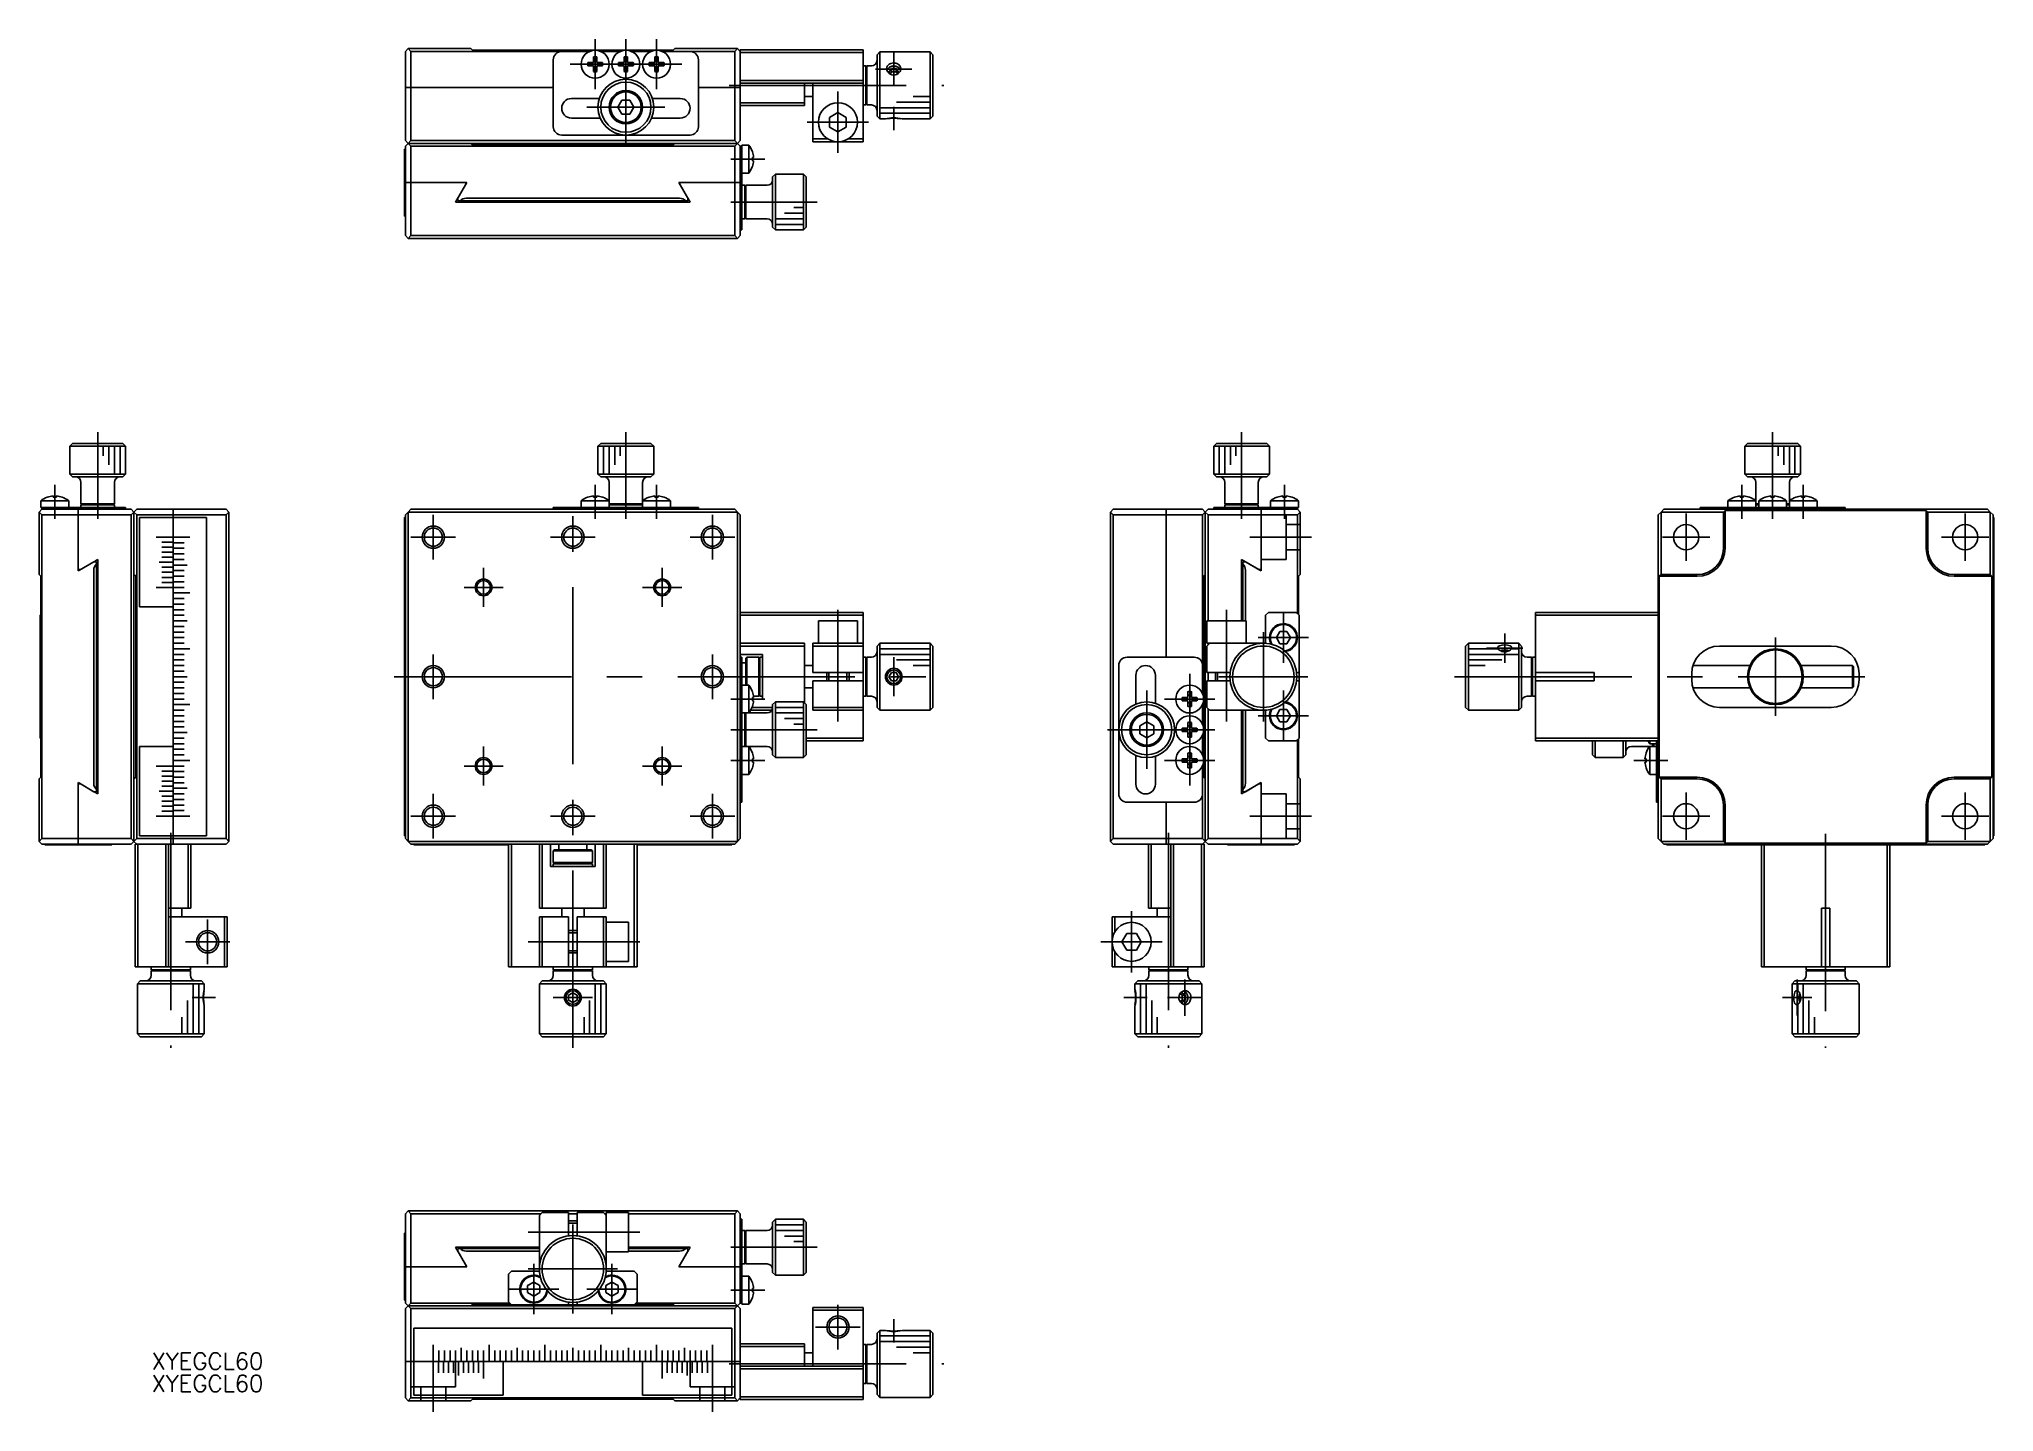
# Model space of a CAD drawing. Extents: x -96 to 255, y -132 to 114.
import ezdxf

# ---------------------------------------------------------------- set-up
doc = ezdxf.new("R2010")
doc.units = 0
doc.linetypes.add('CENTER', pattern=[50.8, 31.75, -6.35, 6.35, -6.35])
doc.linetypes.add('DASHED', pattern=[19.05, 12.7, -6.35])
doc.layers.get('0').update_dxf_attribs({"linetype": 'CONTINUOUS'})
doc.layers.add('CENTER', color=1, linetype='CENTER')
doc.styles.get("Standard").update_dxf_attribs({"font": 'txt.shx', "height": 3, "bigfont": 'bigfont.shx'})

# ---------------------------------------------------------------- blocks, each defined once
blk = doc.blocks.new('*U2')
at = {"color": 7, "linetype": 'CONTINUOUS'}
blk.add_text('XYEGCL60', height=3, dxfattribs=at).set_placement((-75.49, -124.14))
blk = doc.blocks.new('*U3')
at = {"color": 7, "linetype": 'CONTINUOUS'}
blk.add_text('XYEGCL60', height=3, dxfattribs=at).set_placement((-75.49, -128.13))

msp = doc.modelspace()

# ---------------------------------------------------------------- linework, layer by layer
at = {"color": 7, "linetype": 'CONTINUOUS'}
for p, q in [((-30, 112.04), (-29.5, 112.54)), ((-29.5, 112.54), (-18.3, 112.54)), ((-29.5, 112.54), (-29, 112.04)), ((-18, 112.24), (-18.3, 112.54)), ((4, 112.24), (-18, 112.24)), ((9.5, 112.24), (4, 112.24)), ((15, 112.24), (9.5, 112.24)), ((18, 112.24), (15, 112.24)), ((18.3, 112.54), (18, 112.24)), ((18.3, 112.54), (29.5, 112.54)), ((29, 112.04), (29.5, 112.54)), ((29.5, 112.54), (30, 112.04)), ((30, 112.34), (52, 112.34)), ((30, 112.04), (30, 112.34)), ((52, 112.34), (52, 111.84)), ((-30, 105.54), (-30, 112.04)), ((-2, 112.04), (-29, 112.04)), ((-29, 112.04), (-29, 105.54)), ((-3.5, 98.54), (-3.5, 110.54)), ((-2, 112.04), (3.02, 112.04)), ((2.68, 110.04), (3.7, 110.04)), ((3.7, 109.44), (2.68, 109.44)), ((3.7, 110.04), (3.7, 111.05)), ((3.7, 108.42), (3.7, 109.44)), ((4.3, 111.05), (4.3, 110.04)), ((4.3, 110.04), (5.32, 110.04)), ((4.3, 109.44), (4.3, 108.42)), ((5.32, 109.44), (4.3, 109.44)), ((4.98, 112.04), (8.52, 112.04)), ((8.18, 110.04), (9.2, 110.04)), ((9.2, 109.44), (8.18, 109.44)), ((9.2, 110.04), (9.2, 111.05)), ((9.2, 108.42), (9.2, 109.44)), ((9.8, 111.05), (9.8, 110.04)), ((9.8, 110.04), (10.82, 110.04)), ((10.82, 109.44), (9.8, 109.44)), ((9.8, 109.44), (9.8, 108.42)), ((10.48, 112.04), (14.02, 112.04)), ((13.68, 110.04), (14.7, 110.04)), ((14.7, 109.44), (13.68, 109.44)), ((14.7, 110.04), (14.7, 111.05)), ((14.7, 108.42), (14.7, 109.44)), ((15.3, 111.05), (15.3, 110.04)), ((15.3, 110.04), (16.32, 110.04)), ((15.3, 109.44), (15.3, 108.42)), ((16.32, 109.44), (15.3, 109.44)), ((15.98, 112.04), (21, 112.04)), ((29, 112.04), (21, 112.04)), ((22.5, 110.54), (22.5, 98.54)), ((29, 105.54), (29, 112.04)), ((30, 112.04), (30, 105.54)), ((52, 111.84), (30, 111.84)), ((52, 106.84), (52, 111.84)), ((52.5, 109.44), (52, 109.44)), ((52.7, 109.44), (52.5, 109.24)), ((52.5, 105.94), (52.5, 109.44)), ((53.5, 109.44), (52.7, 109.44)), ((52.7, 109.44), (52.7, 105.94)), ((55, 111.94), (54.5, 111.44)), ((54.5, 105.94), (54.5, 111.44)), ((64, 111.94), (55, 111.94)), ((55, 111.94), (55, 105.94)), ((56.26, 109.05), (56.25, 108.94)), ((56.25, 108.94), (56.26, 108.82)), ((56.28, 109.18), (56.26, 109.05)), ((56.26, 108.82), (56.28, 108.69)), ((56.33, 109.31), (56.28, 109.18)), ((56.28, 108.69), (56.33, 108.56)), ((56.3, 108.63), (56.33, 108.72)), ((56.4, 109.43), (56.33, 109.31)), ((56.33, 108.72), (56.37, 108.8)), ((56.37, 108.8), (56.42, 108.88)), ((56.48, 109.54), (56.4, 109.43)), ((56.42, 108.88), (56.47, 108.95)), ((56.47, 108.95), (56.53, 109.02)), ((56.58, 109.64), (56.48, 109.54)), ((56.53, 109.02), (56.6, 109.09)), ((56.69, 109.72), (56.58, 109.64)), ((56.6, 109.09), (56.67, 109.15)), ((56.63, 108.34), (57.07, 108.99)), ((56.67, 109.15), (56.75, 109.2)), ((56.81, 109.8), (56.69, 109.72)), ((56.75, 109.2), (56.83, 109.25)), ((56.95, 109.86), (56.81, 109.8)), ((56.83, 109.25), (56.92, 109.29)), ((56.92, 109.29), (57.01, 109.33)), ((57.01, 109.33), (57.1, 109.36)), ((57.07, 108.99), (57.07, 108.39)), ((57.07, 108.99), (57.93, 108.99)), ((57.1, 109.36), (57.2, 109.39)), ((57.2, 109.39), (57.3, 109.41)), ((57.3, 109.41), (57.4, 109.42)), ((57.4, 109.42), (57.5, 109.42)), ((57.5, 109.42), (57.6, 109.42)), ((57.6, 109.42), (57.7, 109.41)), ((57.7, 109.41), (57.8, 109.39)), ((57.8, 109.39), (57.9, 109.36)), ((57.9, 109.36), (57.99, 109.33)), ((57.93, 108.99), (57.93, 108.39)), ((57.93, 108.99), (58.37, 108.34)), ((57.99, 109.33), (58.08, 109.29)), ((58.08, 109.29), (58.17, 109.25)), ((58.17, 109.25), (58.25, 109.2)), ((58.33, 109.71), (58.2, 109.79)), ((58.25, 109.2), (58.33, 109.15)), ((58.44, 109.62), (58.33, 109.71)), ((58.33, 109.15), (58.4, 109.08)), ((58.4, 109.08), (58.47, 109.02)), ((58.53, 109.52), (58.44, 109.62)), ((58.47, 109.02), (58.53, 108.95)), ((58.61, 109.42), (58.53, 109.52)), ((58.53, 108.95), (58.58, 108.88)), ((58.58, 108.88), (58.63, 108.8)), ((58.67, 109.3), (58.61, 109.42)), ((58.63, 108.8), (58.67, 108.72)), ((58.63, 108.46), (58.69, 108.59)), ((58.72, 109.17), (58.67, 109.3)), ((58.67, 108.72), (58.7, 108.63)), ((58.69, 108.59), (58.73, 108.72)), ((58.74, 109.04), (58.72, 109.17)), ((58.73, 108.72), (58.75, 108.87)), ((58.75, 108.94), (58.74, 109.04)), ((58.75, 108.87), (58.75, 108.94)), ((64, 99.94), (64, 111.94)), ((64.5, 111.44), (64, 111.94)), ((64.5, 111.44), (64.5, 100.44)), ((-30, 96.04), (-30, 105.54)), ((-29, 105.54), (-30, 105.54)), ((-30, 105.54), (-29, 105.54)), ((-29, 105.54), (-3.5, 105.54)), ((-3.5, 105.54), (-29, 105.54)), ((-29, 105.54), (-29, 96.04)), ((22.5, 105.54), (29, 105.54)), ((29, 105.54), (22.5, 105.54)), ((30, 105.54), (29, 105.54)), ((29, 105.54), (30, 105.54)), ((29, 96.04), (29, 105.54)), ((30, 106.84), (52, 106.84)), ((52, 106.34), (30, 106.34)), ((30, 105.54), (30, 96.04)), ((41.5, 102.84), (41.5, 106.34)), ((43, 106.34), (43, 96.34)), ((52, 106.84), (52, 106.34)), ((52, 96.34), (52, 106.34)), ((52.5, 102.44), (52.5, 105.94)), ((52.7, 105.94), (52.7, 102.44)), ((54.5, 100.44), (54.5, 105.94)), ((55, 105.94), (55, 99.94)), ((56.33, 108.56), (56.39, 108.43)), ((56.39, 108.43), (56.47, 108.31)), ((56.9, 107.94), (56.63, 108.34)), ((57.07, 108.39), (56.83, 108.04)), ((57.93, 108.39), (57.07, 108.39)), ((58.17, 108.04), (57.93, 108.39)), ((58.37, 108.34), (58.1, 107.94)), ((58.49, 108.25), (58.58, 108.37)), ((58.58, 108.37), (58.63, 108.46)), ((-0.25, 103.59), (4.75, 103.59)), ((8.06, 102.04), (8.78, 103.29)), ((8.06, 102.04), (8.78, 100.79)), ((8.78, 100.79), (8.06, 102.04)), ((8.78, 103.29), (10.22, 103.29)), ((10.22, 103.29), (10.94, 102.04)), ((10.22, 100.79), (10.94, 102.04)), ((10.94, 102.04), (10.22, 100.79)), ((14.25, 103.59), (19.25, 103.59)), ((30, 102.84), (41.5, 102.84)), ((41.5, 102.34), (30, 102.34)), ((41.5, 103.94), (43, 103.94)), ((41.5, 102.84), (41.5, 102.34)), ((52, 102.44), (52.5, 102.44)), ((52.5, 102.64), (52.7, 102.44)), ((52.7, 102.44), (53.5, 102.44)), ((55, 101.94), (64, 101.94)), ((58, 102.94), (64, 102.94)), ((61, 103.94), (64, 103.94)), ((4.9, 100.09), (-0.25, 100.09)), ((8.78, 100.79), (10.22, 100.79)), ((10.22, 100.79), (8.78, 100.79)), ((19.25, 100.09), (14.1, 100.09)), ((46, 100.2), (47.5, 101.07)), ((46, 98.47), (46, 100.2)), ((47.5, 97.6), (46, 98.47)), ((47.5, 101.07), (49, 100.2)), ((49, 98.47), (47.5, 97.6)), ((49, 100.2), (49, 98.47)), ((54.5, 100.44), (55, 99.94)), ((55, 100.94), (64, 100.94)), ((55, 99.94), (56, 99.94)), ((59, 99.94), (64, 99.94)), ((64, 99.94), (64.5, 100.44)), ((-29.5, 95.54), (-30, 96.04)), ((-30, 95.04), (-29.5, 95.54)), ((-30, 88.54), (-30, 95.04)), ((-29, 96.04), (-29.5, 95.54)), ((-18.3, 95.54), (-29.5, 95.54)), ((-29.5, 95.54), (-18.3, 95.54)), ((-29.5, 95.54), (-29, 95.04)), ((-29, 96.04), (29, 96.04)), ((29, 95.04), (-29, 95.04)), ((-29, 95.04), (-29, 88.54)), ((18.3, 95.54), (-18.3, 95.54)), ((-18, 95.24), (-18.3, 95.54)), ((18, 95.24), (-18, 95.24)), ((-11, 95.34), (-11.1, 95.24)), ((11, 95.34), (-11, 95.34)), ((9.5, 97.04), (-2, 97.04)), ((21, 97.04), (9.5, 97.04)), ((11.1, 95.24), (11, 95.34)), ((18.3, 95.54), (18, 95.24)), ((29.5, 95.54), (18.3, 95.54)), ((18.3, 95.54), (29.5, 95.54)), ((29.5, 95.54), (29, 96.04)), ((29, 95.04), (29.5, 95.54)), ((29, 88.54), (29, 95.04)), ((30, 96.04), (29.5, 95.54)), ((29.5, 95.54), (30, 95.04)), ((30, 95.04), (30, 88.54)), ((30, 95.04), (30.3, 95.04)), ((31.52, 95.24), (30.3, 95.24)), ((30.3, 95.04), (30.3, 95.24)), ((30.3, 95.04), (30.3, 93.54)), ((31.52, 90.24), (31.52, 95.24)), ((43, 96.34), (45.7, 96.34)), ((43, 95.84), (43, 96.34)), ((47.5, 95.84), (43, 95.84)), ((52, 95.84), (47.5, 95.84)), ((49.3, 96.34), (52, 96.34)), ((52, 96.34), (52, 95.84)), ((-30.15, 94.54), (-30.15, 88.54)), ((-30, 94.54), (-30.15, 94.54)), ((30.3, 81.54), (30.3, 93.54)), ((32.17, 94.05), (32.17, 94.09)), ((32.17, 92.44), (32.17, 93.04)), ((32.17, 93.04), (32.38, 93.04)), ((32.38, 92.44), (32.17, 92.44)), ((32.17, 91.39), (32.17, 91.42)), ((-30.15, 88.54), (-30.15, 82.54)), ((-30, 88.54), (-30.15, 88.54)), ((-30, 88.54), (-30.15, 88.54)), ((-30, 79.04), (-30, 88.54)), ((-29, 88.54), (-30, 88.54)), ((-30, 88.54), (-29, 88.54)), ((-29, 88.54), (-20.7, 88.54)), ((-20.7, 88.54), (-29, 88.54)), ((-29, 88.54), (-29, 79.04)), ((-21, 85.04), (-18.98, 88.54)), ((-20.7, 88.54), (-18.98, 88.54)), ((-19.2, 88.54), (-19.2, 88.16)), ((-18.98, 88.54), (-19.1, 88.33)), ((18.98, 88.54), (21, 85.04)), ((18.98, 88.54), (20.7, 88.54)), ((19.1, 88.33), (18.98, 88.54)), ((19.2, 88.16), (19.2, 88.54)), ((20.7, 88.54), (29, 88.54)), ((29, 88.54), (20.7, 88.54)), ((30, 88.54), (29, 88.54)), ((29, 88.54), (30, 88.54)), ((29, 79.04), (29, 88.54)), ((30, 88.54), (30, 79.04)), ((30.3, 90.24), (31.52, 90.24)), ((30.8, 88.04), (30.3, 88.04)), ((30.8, 82.04), (30.8, 88.04)), ((31, 88.04), (30.8, 87.84)), ((30.8, 82.24), (30.8, 87.84)), ((31, 88.04), (31, 82.04)), ((34.8, 88.04), (31, 88.04)), ((36.3, 90.04), (35.8, 89.54)), ((35.8, 80.54), (35.8, 89.54)), ((36.3, 90.04), (36.3, 80.04)), ((41.3, 90.04), (36.3, 90.04)), ((41.3, 80.04), (41.3, 90.04)), ((41.8, 89.54), (41.3, 90.04)), ((41.8, 89.54), (41.8, 80.54)), ((21, 85.04), (-21, 85.04)), ((-20.6, 85.24), (-20.6, 85.73)), ((-20.22, 85.24), (-20.6, 85.24)), ((20.22, 85.24), (-20.22, 85.24)), ((-19.1, 85.74), (19.1, 85.74)), ((-6, 85.24), (-6, 85.04)), ((-5, 85.24), (-5, 85.04)), ((5, 85.04), (5, 85.24)), ((6, 85.24), (6, 85.04)), ((10, 85.04), (10, 85.24)), ((20.6, 85.24), (20.22, 85.24)), ((20.6, 85.73), (20.6, 85.24)), ((-30.15, 82.54), (-30, 82.54)), ((30.3, 82.04), (30.8, 82.04)), ((30.3, 81.54), (30.3, 80.04)), ((30.8, 82.24), (31, 82.04)), ((31, 82.04), (34.8, 82.04)), ((36.3, 82.04), (41.3, 82.04)), ((36.3, 81.04), (41.3, 81.04)), ((37.95, 83.04), (41.3, 83.04)), ((39.6, 84.04), (41.3, 84.04)), ((-29.5, 78.54), (-30, 79.04)), ((-29, 79.04), (-29.5, 78.54)), ((29.5, 78.54), (-29.5, 78.54)), ((-29, 79.04), (29, 79.04)), ((29.5, 78.54), (29, 79.04)), ((30, 79.04), (29.5, 78.54)), ((30.3, 80.04), (30, 80.04)), ((35.8, 80.54), (36.3, 80.04)), ((36.3, 80.04), (41.3, 80.04)), ((41.3, 80.04), (41.8, 80.54)), ((-89.63, 41.8), (-90.13, 41.3)), ((-80.13, 41.3), (-90.13, 41.3)), ((-90.13, 41.3), (-90.13, 36.3)), ((-89.63, 41.8), (-80.63, 41.8)), ((-84.13, 39.6), (-84.13, 41.3)), ((-83.13, 37.95), (-83.13, 41.3)), ((-82.13, 36.3), (-82.13, 41.3)), ((-81.13, 36.3), (-81.13, 41.3)), ((-80.13, 41.3), (-80.63, 41.8)), ((-80.13, 36.3), (-80.13, 41.3)), ((5, 41.8), (4.5, 41.3)), ((14.5, 41.3), (4.5, 41.3)), ((4.5, 41.3), (4.5, 36.3)), ((5, 41.8), (14, 41.8)), ((5.5, 41.3), (5.5, 36.3)), ((6.5, 41.3), (6.5, 36.3)), ((7.5, 41.3), (7.5, 37.95)), ((8.5, 41.3), (8.5, 39.6)), ((14.5, 41.3), (14, 41.8)), ((14.5, 36.3), (14.5, 41.3)), ((115.32, 41.8), (114.82, 41.3)), ((124.82, 41.3), (114.82, 41.3)), ((114.82, 41.3), (114.82, 36.3)), ((115.32, 41.8), (124.32, 41.8)), ((115.82, 41.3), (115.82, 36.3)), ((116.82, 41.3), (116.82, 36.3)), ((117.82, 41.3), (117.82, 37.95)), ((118.82, 41.3), (118.82, 39.6)), ((124.82, 41.3), (124.32, 41.8)), ((124.82, 36.3), (124.82, 41.3)), ((210.47, 41.8), (209.97, 41.3)), ((214.97, 41.3), (209.97, 41.3)), ((209.97, 41.3), (209.97, 36.3)), ((210.47, 41.8), (214.97, 41.8)), ((214.97, 41.8), (219.47, 41.8)), ((219.97, 41.3), (214.97, 41.3)), ((215.97, 39.6), (215.97, 41.3)), ((216.97, 37.95), (216.97, 41.3)), ((217.97, 36.3), (217.97, 41.3)), ((218.97, 36.3), (218.97, 41.3)), ((219.97, 41.3), (219.47, 41.8)), ((219.97, 36.3), (219.97, 41.3)), ((-90.13, 36.3), (-80.13, 36.3)), ((-90.13, 36.3), (-89.63, 35.8)), ((-80.63, 35.8), (-89.63, 35.8)), ((-80.63, 35.8), (-80.13, 36.3)), ((4.5, 36.3), (5, 35.8)), ((4.5, 36.3), (9.5, 36.3)), ((9.5, 35.8), (5, 35.8)), ((9.5, 36.3), (14.5, 36.3)), ((14, 35.8), (9.5, 35.8)), ((14, 35.8), (14.5, 36.3)), ((114.82, 36.3), (115.32, 35.8)), ((114.82, 36.3), (124.82, 36.3)), ((124.32, 35.8), (115.32, 35.8)), ((124.32, 35.8), (124.82, 36.3)), ((209.97, 36.3), (219.97, 36.3)), ((209.97, 36.3), (210.47, 35.8)), ((219.47, 35.8), (210.47, 35.8)), ((219.47, 35.8), (219.97, 36.3)), ((-90.33, 31.52), (-95.33, 31.52)), ((-95.33, 31.52), (-95.33, 30.3)), ((-94.15, 32.17), (-94.18, 32.17)), ((-93.13, 32.17), (-93.13, 32.38)), ((-92.53, 32.17), (-93.13, 32.17)), ((-92.53, 32.38), (-92.53, 32.17)), ((-91.48, 32.17), (-91.52, 32.17)), ((-90.33, 30.3), (-90.33, 31.52)), ((-88.13, 34.8), (-88.13, 31)), ((-82.13, 31), (-82.13, 34.8)), ((6.5, 31.52), (1.5, 31.52)), ((1.5, 31.52), (1.5, 30.3)), ((2.68, 32.17), (2.65, 32.17)), ((3.7, 32.17), (3.7, 32.38)), ((4.3, 32.17), (3.7, 32.17)), ((4.3, 32.38), (4.3, 32.17)), ((5.35, 32.17), (5.32, 32.17)), ((6.5, 34.8), (6.5, 31)), ((12.5, 31), (12.5, 34.8)), ((17.5, 31.52), (12.5, 31.52)), ((13.68, 32.17), (13.65, 32.17)), ((14.7, 32.17), (14.7, 32.38)), ((15.3, 32.17), (14.7, 32.17)), ((15.3, 32.38), (15.3, 32.17)), ((16.35, 32.17), (16.32, 32.17)), ((17.5, 30.3), (17.5, 31.52)), ((116.82, 34.8), (116.82, 31)), ((122.82, 31), (122.82, 34.8)), ((125.02, 31.52), (125.02, 30.3)), ((127.52, 31.52), (125.02, 31.52)), ((126.2, 32.17), (126.17, 32.17)), ((127.22, 32.17), (127.22, 32.38)), ((127.82, 32.17), (127.22, 32.17)), ((130.02, 31.52), (127.52, 31.52)), ((127.82, 32.38), (127.82, 32.17)), ((128.87, 32.17), (128.83, 32.17)), ((130.02, 30.3), (130.02, 31.52)), ((211.97, 31.52), (206.97, 31.52)), ((206.97, 31.52), (206.97, 30.3)), ((208.15, 32.17), (208.12, 32.17)), ((209.17, 32.17), (209.17, 32.38)), ((209.77, 32.17), (209.17, 32.17)), ((209.77, 32.38), (209.77, 32.17)), ((210.82, 32.17), (210.78, 32.17)), ((211.97, 34.8), (211.97, 31.52)), ((211.97, 30.3), (211.97, 31.52)), ((217.47, 31.52), (212.47, 31.52)), ((212.47, 31.52), (212.47, 30.3)), ((213.65, 32.17), (213.62, 32.17)), ((214.67, 32.17), (214.67, 32.38)), ((215.27, 32.17), (214.67, 32.17)), ((215.27, 32.38), (215.27, 32.17)), ((216.32, 32.17), (216.28, 32.17)), ((217.47, 30.3), (217.47, 31.52)), ((217.97, 31.52), (217.97, 34.8)), ((217.97, 31.52), (217.97, 30.3)), ((222.97, 31.52), (217.97, 31.52)), ((219.15, 32.17), (219.12, 32.17)), ((220.17, 32.17), (220.17, 32.38)), ((220.77, 32.17), (220.17, 32.17)), ((220.77, 32.38), (220.77, 32.17)), ((221.82, 32.17), (221.78, 32.17)), ((222.97, 30.3), (222.97, 31.52)), ((-95.63, 29.5), (-95.13, 30)), ((-95.63, 18.3), (-95.63, 29.5)), ((-95.13, 29), (-95.63, 29.5)), ((-95.13, 30.3), (-95.33, 30.3)), ((-95.13, 30.3), (-93.63, 30.3)), ((-95.13, 30), (-95.13, 30.3)), ((-95.13, 30), (-88.63, 30)), ((-95.13, 29), (-95.13, -29)), ((-88.63, 29), (-95.13, 29)), ((-81.63, 30.3), (-93.63, 30.3)), ((-88.63, 30), (-79.13, 30)), ((-88.63, 30), (-88.63, 29)), ((-88.63, 29), (-88.63, 30)), ((-79.13, 29), (-88.63, 29)), ((-88.63, 20.7), (-88.63, 29)), ((-88.63, 29), (-88.63, 20.7)), ((-88.13, 31), (-82.13, 31)), ((-88.13, 31), (-87.93, 30.8)), ((-82.13, 30.8), (-88.13, 30.8)), ((-88.13, 30.8), (-88.13, 30.3)), ((-82.33, 30.8), (-87.93, 30.8)), ((-82.33, 30.8), (-82.13, 31)), ((-82.13, 30.3), (-82.13, 30.8)), ((-81.63, 30.3), (-80.13, 30.3)), ((-80.13, 30.3), (-80.13, 30)), ((-79.13, 30), (-78.63, 29.5)), ((-78.63, 29.5), (-79.13, 29)), ((-79.13, -29), (-79.13, 29)), ((-78.63, 29.5), (-78.13, 30)), ((-78.63, 29.5), (-78.63, 18.3)), ((-78.63, 18.3), (-78.63, 29.5)), ((-78.13, 29), (-78.63, 29.5)), ((-78.13, 30), (-71.63, 30)), ((-78.13, 29), (-78.13, -29)), ((-71.63, 29), (-78.13, 29)), ((-77.63, 12.5), (-77.63, 28.5)), ((-77.63, 28.5), (-71.63, 28.5)), ((-71.63, 30), (-62.13, 30)), ((-71.63, 30), (-71.63, 29)), ((-71.63, 29), (-71.63, 30)), ((-62.13, 29), (-71.63, 29)), ((-71.63, 28.51), (-71.63, 29)), ((-71.63, 29), (-71.63, 28.51)), ((-71.63, 28.5), (-65.63, 28.5)), ((-71.63, 28.5), (-71.63, 25.01)), ((-71.63, 28.5), (-71.63, 25.01)), ((-65.63, -28.5), (-65.63, 28.5)), ((-62.13, 30), (-61.63, 29.5)), ((-61.63, 29.5), (-62.13, 29)), ((-62.13, -29), (-62.13, 29)), ((-61.63, 29.5), (-61.63, -29.5)), ((-30.15, -28.5), (-30.15, 28.5)), ((-30.15, 28.5), (-30, 28.5)), ((-29.5, 29.5), (-30, 29)), ((-30, -29), (-30, 29)), ((-29, 30), (-29.5, 29.5)), ((-29.5, 29.5), (-29.5, -29.5)), ((29.5, 29.5), (-29.5, 29.5)), ((-29, 30), (29, 30)), ((-3.5, 30), (-3.5, 30.3)), ((-3.5, 30.3), (22.5, 30.3)), ((6.5, 31), (6.7, 30.8)), ((6.5, 31), (9.5, 31)), ((6.5, 30.8), (6.5, 31)), ((12.5, 30.8), (6.5, 30.8)), ((6.7, 30.8), (6.5, 30.8)), ((6.5, 30.8), (6.5, 30.3)), ((9.5, 31), (12.5, 31)), ((12.3, 30.8), (12.5, 31)), ((12.5, 30.8), (12.3, 30.8)), ((12.5, 31), (12.5, 30.8)), ((12.5, 30.3), (12.5, 30.8)), ((22.5, 30.3), (22.5, 30)), ((29.5, 29.5), (29, 30)), ((29.5, -29.5), (29.5, 29.5)), ((30, 29), (29.5, 29.5)), ((30, 29), (30, -29)), ((96.32, 29.5), (96.82, 30)), ((96.32, -29.5), (96.32, 29.5)), ((96.82, 29), (96.32, 29.5)), ((96.82, 30), (106.32, 30)), ((96.82, 29), (96.82, -29)), ((106.32, 29), (96.82, 29)), ((106.32, 30), (112.82, 30)), ((106.32, 29), (106.32, 30)), ((106.32, 30), (106.32, 29)), ((106.32, 3.5), (106.32, 29)), ((106.32, 29), (106.32, 3.5)), ((112.82, 29), (106.32, 29)), ((112.82, 30), (113.32, 29.5)), ((113.32, 29.5), (112.82, 29)), ((112.82, 2), (112.82, 29)), ((113.32, 29.5), (113.82, 30)), ((113.32, 18.3), (113.32, 29.5)), ((113.32, 29.5), (113.32, 18.3)), ((113.82, 29), (113.32, 29.5)), ((113.82, 30), (123.32, 30)), ((113.82, 29), (113.82, 10)), ((123.32, 29), (113.82, 29)), ((114.82, 30.3), (116.32, 30.3)), ((114.82, 30), (114.82, 30.3)), ((128.32, 30.3), (116.32, 30.3)), ((116.82, 31), (117.02, 30.8)), ((116.82, 31), (122.82, 31)), ((122.82, 30.8), (116.82, 30.8)), ((116.82, 30.8), (116.82, 30.3)), ((122.62, 30.8), (117.02, 30.8)), ((122.62, 30.8), (122.82, 31)), ((122.82, 30.3), (122.82, 30.8)), ((123.32, 30), (129.82, 30)), ((123.32, 29), (123.32, 30)), ((123.32, 30), (123.32, 29)), ((129.82, 29), (123.32, 29)), ((123.32, 29), (123.32, 20.7)), ((123.32, 20.7), (123.32, 29)), ((128.32, 30.3), (129.82, 30.3)), ((129.82, 30.3), (129.82, 30)), ((130.02, 30.3), (129.82, 30.3)), ((129.82, 30), (130.32, 29.5)), ((130.32, 29.5), (129.82, 29)), ((129.82, 11.3), (129.82, 29)), ((130.32, 29.5), (130.32, 18.3)), ((194.97, 29.5), (194.47, 29)), ((194.47, 11.3), (194.47, 29)), ((195.47, 30), (194.97, 29.5)), ((206.17, 29.5), (194.97, 29.5)), ((194.97, 29.5), (194.97, 18.3)), ((195.47, 30), (203.47, 30)), ((201.97, 30.3), (203.47, 30.3)), ((201.97, 30), (201.97, 30.3)), ((208.49, 30.3), (203.47, 30.3)), ((203.47, 30), (226.47, 30)), ((203.47, 30), (226.47, 30)), ((206.17, 29.5), (206.47, 29.8)), ((206.17, 23), (206.17, 29.5)), ((206.47, 29.8), (242.47, 29.8)), ((206.47, 29.8), (206.47, 23)), ((210.45, 30.3), (208.49, 30.3)), ((211.97, 30.3), (210.45, 30.3)), ((211.97, 31), (212.17, 30.8)), ((211.97, 31), (212.47, 31)), ((212.47, 30.8), (211.97, 30.8)), ((217.97, 30.3), (211.97, 30.3)), ((217.47, 31), (217.97, 31)), ((217.97, 30.8), (217.47, 30.8)), ((217.77, 30.8), (217.97, 31)), ((219.49, 30.3), (217.97, 30.3)), ((221.45, 30.3), (219.49, 30.3)), ((226.47, 30.3), (221.45, 30.3)), ((226.47, 30.3), (227.97, 30.3)), ((226.47, 30), (253.47, 30)), ((227.97, 30.3), (227.97, 30)), ((242.47, 23), (242.47, 29.8)), ((242.47, 29.8), (242.77, 29.5)), ((253.97, 29.5), (242.77, 29.5)), ((242.77, 29.5), (242.77, 23)), ((253.97, 29.5), (253.47, 30)), ((253.97, 18.3), (253.97, 29.5)), ((254.47, 29), (253.97, 29.5)), ((254.47, 29), (254.47, -29)), ((254.47, 28.5), (254.62, 28.5)), ((254.62, 12.5), (254.62, 28.5)), ((-74.13, 25), (-74.63, 25)), ((-73.63, 25), (-74.13, 25)), ((-71.63, 25), (-73.63, 25)), ((-71.63, 25.01), (-71.63, 25)), ((-71.63, 25.01), (-71.63, 25)), ((-71.63, 25), (-69.63, 25)), ((-71.63, 25), (-71.63, 24.99)), ((-71.63, 25), (-71.63, 24.99)), ((-71.63, 24.99), (-71.63, 24.11)), ((-71.63, 24.99), (-71.63, 24.1)), ((-69.63, 25), (-69.13, 25)), ((-69.13, 25), (-68.63, 25)), ((-71.63, 24.1), (-73.63, 24.1)), ((-71.63, 23.2), (-73.63, 23.2)), ((-71.63, 22.3), (-73.63, 22.3)), ((-71.63, 21.4), (-73.63, 21.4)), ((-71.63, 24.11), (-71.63, 24.1)), ((-71.63, 24.1), (-71.63, 24.09)), ((-71.63, 24.1), (-71.63, 24.01)), ((-71.63, 24.09), (-71.63, 24)), ((-71.63, 24.01), (-71.63, 24)), ((-71.63, 24), (-69.63, 24)), ((-71.63, 24), (-71.63, 23.21)), ((-71.63, 24), (-71.63, 23.99)), ((-71.63, 23.99), (-71.63, 23.2)), ((-71.63, 23.21), (-71.63, 23.2)), ((-71.63, 23.2), (-71.63, 23.19)), ((-71.63, 23.2), (-71.63, 23.01)), ((-71.63, 23.19), (-71.63, 23)), ((-71.63, 23.01), (-71.63, 23)), ((-71.63, 23), (-69.63, 23)), ((-71.63, 23), (-71.63, 22.31)), ((-71.63, 23), (-71.63, 22.99)), ((-71.63, 22.99), (-71.63, 22.3)), ((-71.63, 22.31), (-71.63, 22.3)), ((-71.63, 22.3), (-71.63, 22.29)), ((-71.63, 22.3), (-71.63, 22.01)), ((-71.63, 22.29), (-71.63, 22)), ((-71.63, 22.01), (-71.63, 22)), ((-71.63, 22), (-69.63, 22)), ((-71.63, 22), (-71.63, 21.41)), ((-71.63, 22), (-71.63, 21.99)), ((-71.63, 21.99), (-71.63, 21.4)), ((-71.63, 21.41), (-71.63, 21.4)), ((-71.63, 21.4), (-71.63, 21.39)), ((-71.63, 21.4), (-71.63, 21.01)), ((-71.63, 21.39), (-71.63, 21)), ((-95.63, 18.3), (-95.33, 18)), ((-95.33, 18), (-95.33, -18)), ((-88.63, 18.98), (-88.63, 20.7)), ((-88.25, 19.2), (-88.63, 19.2)), ((-88.42, 19.1), (-88.63, 18.98)), ((-88.42, 19.1), (-85.83, 20.6)), ((-85.83, 20.6), (-85.33, 20.6)), ((-85.83, -19.1), (-85.83, 19.1)), ((-85.65, 20.7), (-85.13, 21)), ((-85.33, 20.6), (-85.33, 20.22)), ((-85.33, 20.22), (-85.33, -20.22)), ((-85.13, 21), (-85.13, -21)), ((-78.63, 18.3), (-78.63, -18.3)), ((-78.63, 18.3), (-78.33, 18)), ((-78.33, 18), (-78.33, -18)), ((-73.63, 20.5), (-74.13, 20.5)), ((-71.63, 20.5), (-73.63, 20.5)), ((-71.63, 19.6), (-73.63, 19.6)), ((-71.63, 18.7), (-73.63, 18.7)), ((-71.63, 17.8), (-73.63, 17.8)), ((-71.63, 21.01), (-71.63, 21)), ((-71.63, 21), (-69.63, 21)), ((-71.63, 21), (-71.63, 20.51)), ((-71.63, 21), (-71.63, 20.99)), ((-71.63, 20.99), (-71.63, 20.5)), ((-71.63, 20.51), (-71.63, 20.5)), ((-71.63, 20.5), (-71.63, 20.49)), ((-71.63, 20.5), (-71.63, 20.01)), ((-71.63, 20.49), (-71.63, 20)), ((-71.63, 20.01), (-71.63, 20)), ((-71.63, 20), (-69.63, 20)), ((-71.63, 20), (-71.63, 19.61)), ((-71.63, 20), (-71.63, 19.99)), ((-71.63, 19.99), (-71.63, 19.6)), ((-71.63, 19.61), (-71.63, 19.6)), ((-71.63, 19.6), (-71.63, 19.59)), ((-71.63, 19.6), (-71.63, 19.01)), ((-71.63, 19.59), (-71.63, 19)), ((-71.63, 19.01), (-71.63, 19)), ((-71.63, 19), (-69.63, 19)), ((-71.63, 19), (-71.63, 18.71)), ((-71.63, 19), (-71.63, 18.99)), ((-71.63, 18.99), (-71.63, 18.7)), ((-71.63, 18.71), (-71.63, 18.7)), ((-71.63, 18.7), (-71.63, 18.01)), ((-71.63, 18.7), (-71.63, 18.69)), ((-71.63, 18.69), (-71.63, 18)), ((-71.63, 18.01), (-71.63, 18)), ((-71.63, 18), (-69.63, 18)), ((-71.63, 18), (-71.63, 17.81)), ((-71.63, 18), (-71.63, 17.99)), ((-71.63, 17.99), (-71.63, 17.8)), ((-71.63, 17.81), (-71.63, 17.8)), ((-71.63, 17.8), (-71.63, 17.79)), ((-71.63, 17.8), (-71.63, 17.01)), ((-71.63, 17.79), (-71.63, 17)), ((-69.63, 20), (-69.13, 20)), ((113.02, 18), (113.32, 18.3)), ((113.02, -4), (113.02, 18)), ((113.32, -18.3), (113.32, 18.3)), ((119.82, 21), (119.82, 10)), ((123.32, 18.98), (119.82, 21)), ((120.02, 20.6), (120.51, 20.6)), ((120.02, 20.22), (120.02, 20.6)), ((120.02, 10), (120.02, 20.22)), ((120.51, 20.6), (123.11, 19.1)), ((120.52, 19.1), (120.52, 10)), ((123.32, 19.2), (122.93, 19.2)), ((123.32, 18.98), (123.11, 19.1)), ((123.32, 20.7), (123.32, 18.98)), ((130.02, 18), (130.32, 18.3)), ((130.02, 11.1), (130.02, 18)), ((194.67, 18), (194.97, 18.3)), ((194.67, -18), (194.67, 18)), ((201.47, 18), (194.67, 18)), ((194.97, 18.3), (201.47, 18.3)), ((247.47, 18.3), (253.97, 18.3)), ((254.27, 18), (247.47, 18)), ((253.97, 18.3), (254.27, 18)), ((254.27, 18), (254.27, -18)), ((-74.13, 16), (-74.63, 16)), ((-73.63, 16), (-74.13, 16)), ((-71.63, 16.9), (-73.63, 16.9)), ((-71.63, 16), (-73.63, 16)), ((-71.63, 17.01), (-71.63, 17)), ((-71.63, 17), (-69.63, 17)), ((-71.63, 17), (-71.63, 16.91)), ((-71.63, 17), (-71.63, 16.99)), ((-71.63, 16.99), (-71.63, 16.9)), ((-71.63, 16.91), (-71.63, 16.9)), ((-71.63, 16.9), (-71.63, 16.89)), ((-71.63, 16.9), (-71.63, 16.01)), ((-71.63, 16.89), (-71.63, 16.01)), ((-71.63, 16.01), (-71.63, 16)), ((-71.63, 16.01), (-71.63, 16)), ((-71.63, 16), (-69.63, 16)), ((-71.63, 16), (-71.63, 15.99)), ((-71.63, 16), (-71.63, 15.99)), ((-71.63, 15.99), (-71.63, 15)), ((-71.63, 15.99), (-71.63, 15.01)), ((-71.63, 15.01), (-71.63, 15)), ((-71.63, 15), (-69.63, 15)), ((-71.63, 15), (-71.63, 14)), ((-71.63, 15), (-71.63, 14.99)), ((-71.63, 14.99), (-71.63, 14.01)), ((-71.63, 14.01), (-71.63, 14)), ((-69.63, 15), (-69.13, 15)), ((-69.13, 15), (-68.63, 15)), ((-95.33, 11.1), (-95.43, 11)), ((-95.43, 11), (-95.43, -11)), ((-71.63, 12.5), (-77.63, 12.5)), ((-71.63, 14), (-69.63, 14)), ((-71.63, 14), (-71.63, 13)), ((-71.63, 14), (-71.63, 13.99)), ((-71.63, 13.99), (-71.63, 13.01)), ((-71.63, 13.01), (-71.63, 13)), ((-71.63, 13), (-69.63, 13)), ((-71.63, 13), (-71.63, 12.5)), ((-71.63, 13), (-71.63, 12.99)), ((-71.63, 12.99), (-71.63, 12.5)), ((-71.63, 12.5), (-71.63, 12.49)), ((-71.63, 12.49), (-71.63, 12)), ((-71.63, 12), (-69.63, 12)), ((-71.63, 12), (-71.63, 11)), ((-71.63, 11), (-69.63, 11)), ((-71.63, 11), (-71.63, 10)), ((30, 11.5), (52, 11.5)), ((52, 11), (30, 11)), ((52, 11.5), (52, 11)), ((52, 6), (52, 11)), ((124.62, 11.5), (124.12, 11)), ((124.12, 6), (124.12, 11)), ((124.62, 11.5), (129.62, 11.5)), ((130.12, 11), (129.62, 11.5)), ((130.12, 11), (130.12, 0.75)), ((172.47, 11.5), (194.47, 11.5)), ((172.47, 11), (172.47, 11.5)), ((194.47, 11), (172.47, 11)), ((172.47, 11), (172.47, 0.75)), ((194.47, 11.3), (194.47, 11)), ((194.47, 11), (194.47, -11)), ((254.47, 12.5), (254.62, 12.5)), ((254.62, 12.49), (254.62, 12)), ((254.62, 12), (254.62, 11)), ((254.62, 11), (254.62, 10)), ((-85.13, 10), (-85.33, 10)), ((-71.63, 10), (-69.63, 10)), ((-71.63, 10), (-71.63, 9)), ((-71.63, 9), (-69.63, 9)), ((-71.63, 9), (-71.63, 8)), ((-71.63, 8), (-69.63, 8)), ((-71.63, 8), (-71.63, 7)), ((-69.63, 10), (-69.13, 10)), ((44, 10), (44, 6)), ((51, 10), (44, 10)), ((51, 6), (51, 10)), ((113.62, 10), (113.62, 6)), ((120.62, 10), (113.62, 10)), ((120.62, 6), (120.62, 10)), ((126.05, 7), (126.68, 8.1)), ((126.68, 8.1), (126.05, 7)), ((127.95, 8.1), (126.68, 8.1)), ((128.59, 7), (127.95, 8.1)), ((254.62, 10), (254.62, 9)), ((254.62, 9), (254.62, 8)), ((254.62, 8), (254.62, 7)), ((-85.33, 6), (-85.13, 6)), ((-85.13, 5), (-85.33, 5)), ((-71.63, 7), (-69.63, 7)), ((-71.63, 7), (-71.63, 6)), ((-71.63, 6), (-69.63, 6)), ((-71.63, 6), (-71.63, 5)), ((-71.63, 5), (-69.63, 5)), ((-71.63, 5), (-71.63, 4)), ((-71.63, 4), (-69.63, 4)), ((-71.63, 4), (-71.63, 3)), ((-69.63, 5), (-69.13, 5)), ((-69.13, 5), (-68.63, 5)), ((30, 6), (41.5, 6)), ((41.5, 5.5), (30, 5.5)), ((30, 4), (34, 4)), ((34, -4), (34, 4)), ((41.5, 6), (41.5, 5.5)), ((41.5, 5.5), (41.5, -4.7)), ((43, 6), (45.7, 6)), ((43, 5.5), (43, 6)), ((52, 5.5), (43, 5.5)), ((43, 5.5), (43, 0.75)), ((45.7, 6), (49.3, 6)), ((49.3, 6), (52, 6)), ((52, 6), (52, 5.5)), ((52, 0.75), (52, 5.5)), ((55, 6), (54.5, 5.5)), ((54.5, -5.5), (54.5, 5.5)), ((64, 6), (55, 6)), ((55, 6), (55, -6)), ((64, 5), (55, 5)), ((64, 4), (55, 4)), ((64, -6), (64, 6)), ((64.5, 5.5), (64, 6)), ((64.5, 5.5), (64.5, -5.5)), ((114.12, 6), (113.62, 5.5)), ((113.62, 6), (114.12, 6)), ((113.62, 0.75), (113.62, 5.5)), ((113.82, 6), (113.82, 5.7)), ((114.12, 6), (123.72, 6)), ((123.72, 6), (124.12, 6)), ((125.32, 5.78), (125.32, 5.78)), ((126.68, 5.9), (126.05, 7)), ((126.05, 7), (126.68, 5.9)), ((126.68, 5.9), (127.95, 5.9)), ((127.95, 5.9), (128.59, 7)), ((160.47, 6), (159.97, 5.5)), ((159.97, -5.5), (159.97, 5.5)), ((169.47, 6), (160.47, 6)), ((160.47, 6), (160.47, -6)), ((165.78, 5), (160.47, 5)), ((169.47, 4), (160.47, 4)), ((165.75, 5.34), (165.72, 5.24)), ((165.72, 5.24), (165.72, 5.2)), ((165.72, 5.2), (165.74, 5.08)), ((165.74, 5.08), (165.79, 4.97)), ((165.82, 5.42), (165.75, 5.34)), ((165.79, 4.97), (165.85, 4.89)), ((165.92, 5.5), (165.82, 5.42)), ((165.85, 4.89), (165.93, 4.81)), ((166.01, 5.55), (165.92, 5.5)), ((165.93, 4.81), (166.03, 4.73)), ((166.18, 4.64), (166.26, 4.67)), ((166.26, 4.67), (166.36, 4.7)), ((166.36, 4.7), (166.45, 4.73)), ((166.45, 4.73), (166.55, 4.75)), ((166.53, 4.53), (167.4, 4.53)), ((166.55, 4.75), (166.65, 4.76)), ((166.65, 4.76), (166.75, 4.77)), ((166.75, 4.77), (166.86, 4.78)), ((166.86, 4.78), (166.97, 4.78)), ((166.97, 4.78), (167.07, 4.78)), ((167.07, 4.78), (167.18, 4.77)), ((167.18, 4.77), (167.28, 4.76)), ((167.28, 4.76), (167.38, 4.75)), ((167.38, 4.75), (167.48, 4.73)), ((167.48, 4.73), (167.58, 4.7)), ((167.58, 4.7), (167.67, 4.67)), ((167.67, 4.67), (167.75, 4.64)), ((168.05, 5.48), (167.94, 5.55)), ((167.99, 4.8), (168.07, 4.88)), ((168.14, 5.4), (168.05, 5.48)), ((168.07, 4.88), (168.14, 4.96)), ((168.2, 5.31), (168.14, 5.4)), ((168.14, 4.96), (168.19, 5.07)), ((168.19, 5.07), (168.22, 5.18)), ((168.22, 5.2), (168.2, 5.31)), ((169.47, 5), (168.21, 5)), ((168.22, 5.18), (168.22, 5.2)), ((169.47, -6), (169.47, 6)), ((169.97, 5.5), (169.47, 6)), ((169.97, 5.5), (169.97, -5.5)), ((205.47, 5.5), (225.47, 5.5)), ((254.62, 7), (254.62, 6)), ((254.62, 6), (254.62, 5)), ((254.62, 5), (254.62, 4)), ((254.62, 4), (254.62, 3)), ((-71.63, 3), (-69.63, 3)), ((-71.63, 3), (-71.63, 2)), ((-71.63, 2), (-69.63, 2)), ((-71.63, 2), (-71.63, 1)), ((-71.63, 1), (-71.63, 0)), ((-71.63, 1), (-69.63, 1)), ((-71.63, 0), (-69.63, 0)), ((-71.63, 0), (-71.63, -1)), ((-69.63, 0), (-69.13, 0)), ((30, 3.5), (30.3, 3.5)), ((30.3, 3.5), (30.3, 2)), ((31, 2.5), (30.3, 2.5)), ((30.3, -21), (30.3, 2)), ((31.2, 3.5), (31, 3.3)), ((31, -1.5), (31, 3.3)), ((31.2, 3.5), (31.2, -1.5)), ((33.3, 3.5), (31.2, 3.5)), ((33.3, -3.5), (33.3, 3.5)), ((33.5, 3.3), (33.3, 3.5)), ((33.5, 3.5), (33.5, -3.5)), ((33.5, 3.5), (33.5, 3.3)), ((34, 3.5), (33.5, 3.5)), ((43, 2), (41.5, 2)), ((52, 0.75), (43, 0.75)), ((45.5, 0.75), (45.5, -0.75)), ((49.5, -0.75), (49.5, 0.75)), ((52.5, 3.5), (52, 3.5)), ((52, 0.75), (52, -0.75)), ((52.5, -3.5), (52.5, 3.5)), ((52.7, 3.5), (52.5, 3.3)), ((52.5, 3.3), (52.5, 3.5)), ((52.7, 3.5), (52.7, -3.5)), ((53.5, 3.5), (52.7, 3.5)), ((56.63, 0), (57.07, 0.75)), ((57.07, -0.75), (56.63, 0)), ((57.07, 0.75), (57.93, 0.75)), ((57.93, 0.75), (58.37, 0)), ((58.37, 0), (57.93, -0.75)), ((64, 3), (58, 3)), ((64, 2), (61, 2)), ((97.82, -9.5), (97.82, 2)), ((99.32, 3.5), (111.32, 3.5)), ((100.87, -4.9), (100.87, 0.25)), ((104.37, 0.25), (104.37, -4.75)), ((112.82, 2), (112.82, -3.02)), ((113.62, 0.75), (117.76, 0.75)), ((113.82, 0.75), (113.82, -0.75)), ((115.12, 0.75), (115.12, -0.75)), ((130.12, 0.75), (129.67, 0.75)), ((130.12, -0.75), (130.12, 0.75)), ((166.47, 3), (160.47, 3)), ((163.47, 2), (160.47, 2)), ((171.77, 3.5), (170.97, 3.5)), ((171.77, -3.5), (171.77, 3.5)), ((171.97, 3.3), (171.77, 3.5)), ((171.97, 3.5), (171.97, -3.5)), ((172.47, 3.5), (171.97, 3.5)), ((171.97, 3.3), (171.97, -3.3)), ((172.47, -0.75), (172.47, 0.75)), ((172.47, -0.75), (172.47, 0.75)), ((182.97, 0.75), (172.47, 0.75)), ((182.97, -0.75), (182.97, 0.75)), ((200.47, -0.5), (200.47, 0.5)), ((210.88, 2), (200.7, 2)), ((229.27, 2), (220.05, 2)), ((220.05, 2), (220.05, 2)), ((220.05, 2), (220.05, 2)), ((229.27, -0.33), (229.27, 2)), ((229.47, 1.8), (229.27, 2)), ((229.47, 1.8), (229.47, -0.3)), ((230.47, 0.5), (230.47, -0.5)), ((254.62, 3), (254.62, 2)), ((254.62, 2), (254.62, 1)), ((254.62, 1), (254.62, 0)), ((254.62, 0), (254.62, -1)), ((-71.63, -1), (-69.63, -1)), ((-71.63, -1), (-71.63, -2)), ((-71.63, -2), (-69.63, -2)), ((-71.63, -2), (-71.63, -3)), ((-71.63, -3), (-69.63, -3)), ((-71.63, -3), (-71.63, -4)), ((31.52, -1.5), (30.3, -1.5)), ((31.52, -6.5), (31.52, -1.5)), ((32.17, -2.68), (32.17, -2.65)), ((32.36, -3.5), (33.3, -3.5)), ((33.3, -3.5), (33.5, -3.3)), ((33.5, -3.3), (33.5, -3.5)), ((33.5, -3.5), (34, -3.5)), ((41.5, -2), (43, -2)), ((43, -0.75), (52, -0.75)), ((43, -0.75), (43, -5.5)), ((52, -5.5), (52, -0.75)), ((52, -3.5), (52.5, -3.5)), ((52.5, -3.5), (52.5, -3.3)), ((52.5, -3.3), (52.7, -3.5)), ((52.7, -3.5), (53.5, -3.5)), ((57.93, -0.75), (57.07, -0.75)), ((110.22, -3.7), (110.22, -2.68)), ((110.82, -2.68), (110.82, -3.7)), ((113.62, -0.75), (117.76, -0.75)), ((113.62, -5.5), (113.62, -0.75)), ((117.91, -1.5), (117.91, -1.5)), ((130.12, -0.75), (129.67, -0.75)), ((130.12, -0.75), (130.12, -11)), ((170.97, -3.5), (171.77, -3.5)), ((171.77, -3.5), (171.97, -3.3)), ((171.97, -3.5), (172.47, -3.5)), ((172.47, -0.75), (182.97, -0.75)), ((172.47, -0.75), (172.47, -11)), ((200.7, -2), (210.88, -2)), ((210.88, -2), (210.88, -2)), ((210.88, -2), (210.88, -2)), ((220.05, -2), (229.27, -2)), ((229.27, -2), (229.27, -0.33)), ((229.27, -2), (229.47, -1.8)), ((229.47, -0.3), (229.47, -1.8)), ((254.62, -1), (254.62, -2)), ((254.62, -2), (254.62, -3)), ((254.62, -3), (254.62, -4)), ((-85.33, -5), (-85.13, -5)), ((-85.33, -6), (-85.13, -6)), ((-71.63, -4), (-69.63, -4)), ((-71.63, -4), (-71.63, -5)), ((-71.63, -5), (-69.63, -5)), ((-71.63, -5), (-71.63, -6)), ((-71.63, -6), (-69.63, -6)), ((-71.63, -6), (-71.63, -7)), ((-71.63, -7), (-69.63, -7)), ((-71.63, -7), (-71.63, -8)), ((-69.63, -5), (-69.13, -5)), ((-69.13, -5), (-68.63, -5)), ((30.8, -6.5), (30.3, -6.5)), ((30.8, -12.5), (30.8, -6.5)), ((31, -6.5), (30.8, -6.7)), ((30.8, -6.5), (31, -6.5)), ((30.8, -6.7), (30.8, -6.5)), ((31, -6.5), (31, -9.5)), ((34.8, -6.5), (31, -6.5)), ((35.67, -6), (31.86, -6)), ((32.11, -5.5), (35.8, -5.5)), ((32.17, -4.3), (32.17, -3.7)), ((32.17, -3.7), (32.38, -3.7)), ((32.17, -4), (34, -4)), ((32.38, -4.3), (32.17, -4.3)), ((32.17, -5.35), (32.17, -5.32)), ((36.3, -4.5), (35.8, -5)), ((35.8, -9.5), (35.8, -5)), ((36.3, -4.5), (36.3, -9.5)), ((41.3, -4.5), (36.3, -4.5)), ((41.3, -5.5), (36.3, -5.5)), ((41.3, -6.5), (36.3, -6.5)), ((41.3, -14.5), (41.3, -4.5)), ((41.8, -5), (41.3, -4.5)), ((41.8, -5), (41.8, -14)), ((43, -5.5), (52, -5.5)), ((43, -6), (43, -5.5)), ((52, -6), (43, -6)), ((52, -5.5), (52, -6)), ((52, -11), (52, -6)), ((54.5, -5.5), (55, -6)), ((55, -6), (64, -6)), ((64, -6), (64.5, -5.5)), ((109.2, -3.7), (110.22, -3.7)), ((110.22, -4.3), (109.2, -4.3)), ((110.22, -5.32), (110.22, -4.3)), ((110.82, -3.7), (111.83, -3.7)), ((111.83, -4.3), (110.82, -4.3)), ((110.82, -4.3), (110.82, -5.32)), ((112.82, -4.98), (112.82, -8.52)), ((113.02, -9.5), (113.02, -4)), ((113.62, -5.5), (114.12, -6)), ((113.82, -5.7), (113.82, -29)), ((123.72, -6), (114.12, -6)), ((119.82, -6), (119.82, -21)), ((120.02, -20.22), (120.02, -6)), ((120.52, -6), (120.52, -19.1)), ((124.12, -6), (123.72, -6)), ((124.12, -11), (124.12, -6)), ((126.68, -5.9), (126.05, -7)), ((126.05, -7), (126.68, -5.9)), ((126.05, -7), (126.68, -8.1)), ((126.68, -8.1), (126.05, -7)), ((126.68, -5.9), (127.95, -5.9)), ((127.95, -5.9), (128.59, -7)), ((128.59, -7), (127.95, -8.1)), ((159.97, -5.5), (160.47, -6)), ((160.47, -6), (169.47, -6)), ((169.47, -6), (169.97, -5.5)), ((225.47, -5.5), (205.47, -5.5)), ((254.62, -4), (254.62, -5)), ((254.62, -5), (254.62, -6)), ((254.62, -6), (254.62, -7)), ((254.62, -7), (254.62, -8)), ((-71.63, -8), (-69.63, -8)), ((-71.63, -8), (-71.63, -9)), ((-71.63, -9), (-69.63, -9)), ((-71.63, -9), (-71.63, -10)), ((-71.63, -10), (-69.63, -10)), ((-71.63, -10), (-71.63, -11)), ((-69.63, -10), (-69.13, -10)), ((31, -9.5), (31, -12.5)), ((35.8, -14), (35.8, -9.5)), ((36.3, -9.5), (36.3, -14.5)), ((41.3, -7.5), (37.95, -7.5)), ((41.3, -8.5), (39.6, -8.5)), ((97.82, -21), (97.82, -9.5)), ((102.82, -8.06), (101.57, -8.78)), ((101.57, -8.78), (102.82, -8.06)), ((101.57, -8.78), (101.57, -10.22)), ((101.57, -10.22), (101.57, -8.78)), ((101.57, -10.22), (102.82, -10.94)), ((102.82, -10.94), (101.57, -10.22)), ((102.82, -8.06), (104.07, -8.78)), ((104.07, -10.22), (102.82, -10.94)), ((104.07, -8.78), (104.07, -10.22)), ((109.2, -9.2), (110.22, -9.2)), ((110.22, -9.8), (109.2, -9.8)), ((110.22, -9.2), (110.22, -8.18)), ((110.22, -10.82), (110.22, -9.8)), ((110.82, -8.18), (110.82, -9.2)), ((110.82, -9.2), (111.83, -9.2)), ((111.83, -9.8), (110.82, -9.8)), ((110.82, -9.8), (110.82, -10.82)), ((112.82, -10.48), (112.82, -14.02)), ((113.02, -15), (113.02, -9.5)), ((127.95, -8.1), (126.68, -8.1)), ((254.62, -8), (254.62, -9)), ((254.62, -9), (254.62, -10)), ((254.62, -10), (254.62, -11)), ((-95.43, -11), (-95.33, -11.1)), ((-77.63, -28.5), (-77.63, -12.5)), ((-77.63, -12.5), (-71.63, -12.5)), ((-71.63, -11), (-69.63, -11)), ((-71.63, -11), (-71.63, -12)), ((-71.63, -12), (-69.63, -12)), ((-71.63, -12), (-71.63, -12.49)), ((-71.63, -12.49), (-71.63, -12.5)), ((-71.63, -12.5), (-71.63, -13)), ((-71.63, -12.5), (-71.63, -12.99)), ((-71.63, -12.99), (-71.63, -13)), ((-71.63, -13), (-69.63, -13)), ((-71.63, -13), (-71.63, -14)), ((-71.63, -13), (-71.63, -13.01)), ((-71.63, -13.01), (-71.63, -13.99)), ((-71.63, -13.99), (-71.63, -14)), ((-71.63, -14), (-69.63, -14)), ((-71.63, -14), (-71.63, -15)), ((-71.63, -14), (-71.63, -14.01)), ((30.3, -12.5), (30.8, -12.5)), ((30.8, -12.5), (30.8, -12.3)), ((30.8, -12.3), (31, -12.5)), ((31, -12.5), (30.8, -12.5)), ((31, -12.5), (34.8, -12.5)), ((31.52, -17.5), (31.52, -12.5)), ((32.17, -13.68), (32.17, -13.65)), ((35.8, -14), (36.3, -14.5)), ((41.3, -14.5), (41.8, -14)), ((41.8, -11), (52, -11)), ((52, -11.5), (41.8, -11.5)), ((52, -11), (52, -11.5)), ((110.22, -14.7), (110.22, -13.68)), ((110.82, -13.68), (110.82, -14.7)), ((124.12, -11), (124.62, -11.5)), ((129.62, -11.5), (124.62, -11.5)), ((129.62, -11.5), (130.12, -11)), ((129.82, -29), (129.82, -11.3)), ((130.02, -18), (130.02, -11.1)), ((172.47, -11), (194.47, -11)), ((172.47, -11.5), (172.47, -11)), ((194.47, -11.5), (172.47, -11.5)), ((182.67, -14), (182.67, -11.5)), ((182.67, -14), (183.17, -14.5)), ((183.17, -11.5), (183.17, -14.5)), ((188.17, -14.5), (188.17, -11.5)), ((188.17, -14.5), (188.67, -14)), ((188.67, -11.5), (188.67, -14)), ((189.67, -12.5), (192.94, -12.5)), ((192.3, -13.65), (192.3, -13.68)), ((192.94, -11.5), (192.94, -12)), ((192.94, -12), (194.17, -12)), ((192.94, -12.5), (192.94, -17.5)), ((194.17, -12.5), (192.94, -12.5)), ((193.47, -12.5), (193.47, -12)), ((193.47, -12.5), (193.67, -12.3)), ((193.67, -12), (193.67, -12.5)), ((194.17, -11.5), (194.17, -14.02)), ((194.47, -11), (194.47, -11.3)), ((194.47, -29), (194.47, -11.3)), ((254.47, -12.5), (254.62, -12.5)), ((254.62, -11), (254.62, -12)), ((254.62, -12), (254.62, -12.49)), ((254.62, -28.5), (254.62, -12.5)), ((-74.13, -16), (-74.63, -16)), ((-73.63, -16), (-74.13, -16)), ((-71.63, -16), (-73.63, -16)), ((-71.63, -16.9), (-73.63, -16.9)), ((-71.63, -14.01), (-71.63, -14.99)), ((-71.63, -14.99), (-71.63, -15)), ((-71.63, -15), (-69.63, -15)), ((-71.63, -15), (-71.63, -15.99)), ((-71.63, -15), (-71.63, -15.01)), ((-71.63, -15.01), (-71.63, -15.99)), ((-71.63, -15.99), (-71.63, -16)), ((-71.63, -15.99), (-71.63, -16)), ((-71.63, -16), (-69.63, -16)), ((-71.63, -16), (-71.63, -16.01)), ((-71.63, -16), (-71.63, -16.01)), ((-71.63, -16.01), (-71.63, -16.89)), ((-71.63, -16.01), (-71.63, -16.9)), ((-71.63, -16.89), (-71.63, -16.9)), ((-71.63, -16.9), (-71.63, -16.91)), ((-71.63, -16.9), (-71.63, -16.99)), ((-71.63, -16.91), (-71.63, -17)), ((-71.63, -16.99), (-71.63, -17)), ((-71.63, -17), (-71.63, -17.79)), ((-71.63, -17), (-69.63, -17)), ((-71.63, -17), (-71.63, -17.01)), ((-71.63, -17.01), (-71.63, -17.8)), ((-69.63, -15), (-69.13, -15)), ((-69.13, -15), (-68.63, -15)), ((30.3, -17.5), (31.52, -17.5)), ((32.17, -15.3), (32.17, -14.7)), ((32.17, -14.7), (32.38, -14.7)), ((32.38, -15.3), (32.17, -15.3)), ((32.17, -16.35), (32.17, -16.32)), ((36.3, -14.5), (41.3, -14.5)), ((100.87, -19.25), (100.87, -14.1)), ((104.37, -14.25), (104.37, -19.25)), ((109.2, -14.7), (110.22, -14.7)), ((110.22, -15.3), (109.2, -15.3)), ((110.22, -16.32), (110.22, -15.3)), ((110.82, -14.7), (111.83, -14.7)), ((111.83, -15.3), (110.82, -15.3)), ((110.82, -15.3), (110.82, -16.32)), ((112.82, -15.98), (112.82, -21)), ((113.02, -18), (113.02, -15)), ((183.17, -14.5), (188.17, -14.5)), ((192.09, -14.7), (192.3, -14.7)), ((192.3, -15.3), (192.09, -15.3)), ((192.3, -14.7), (192.3, -15.3)), ((192.3, -16.32), (192.3, -16.35)), ((192.94, -17.5), (194.17, -17.5)), ((194.17, -14.02), (194.17, -15.98)), ((194.17, -15.98), (194.17, -21)), ((-95.33, -18), (-95.63, -18.3)), ((-95.63, -29.5), (-95.63, -18.3)), ((-88.63, -20.7), (-88.63, -18.98)), ((-88.63, -18.98), (-88.42, -19.1)), ((-88.63, -19.2), (-88.25, -19.2)), ((-88.63, -29), (-88.63, -20.7)), ((-88.63, -20.7), (-88.63, -29)), ((-85.83, -20.6), (-88.42, -19.1)), ((-85.33, -20.6), (-85.83, -20.6)), ((-85.13, -21), (-85.65, -20.7)), ((-85.33, -20.22), (-85.33, -20.6)), ((-78.33, -18), (-78.63, -18.3)), ((-78.63, -18.3), (-78.63, -29.5)), ((-78.63, -29.5), (-78.63, -18.3)), ((-73.63, -20.5), (-74.13, -20.5)), ((-71.63, -17.8), (-73.63, -17.8)), ((-71.63, -18.7), (-73.63, -18.7)), ((-71.63, -19.6), (-73.63, -19.6)), ((-71.63, -20.5), (-73.63, -20.5)), ((-71.63, -17.79), (-71.63, -17.8)), ((-71.63, -17.8), (-71.63, -17.81)), ((-71.63, -17.8), (-71.63, -17.99)), ((-71.63, -17.81), (-71.63, -18)), ((-71.63, -17.99), (-71.63, -18)), ((-71.63, -18), (-69.63, -18)), ((-71.63, -18), (-71.63, -18.69)), ((-71.63, -18), (-71.63, -18.01)), ((-71.63, -18.01), (-71.63, -18.7)), ((-71.63, -18.69), (-71.63, -18.7)), ((-71.63, -18.7), (-71.63, -18.71)), ((-71.63, -18.7), (-71.63, -18.99)), ((-71.63, -18.71), (-71.63, -19)), ((-71.63, -18.99), (-71.63, -19)), ((-71.63, -19), (-69.63, -19)), ((-71.63, -19), (-71.63, -19.59)), ((-71.63, -19), (-71.63, -19.01)), ((-71.63, -19.01), (-71.63, -19.6)), ((-71.63, -19.59), (-71.63, -19.6)), ((-71.63, -19.6), (-71.63, -19.61)), ((-71.63, -19.6), (-71.63, -19.99)), ((-71.63, -19.61), (-71.63, -20)), ((-71.63, -19.99), (-71.63, -20)), ((-71.63, -20), (-69.63, -20)), ((-71.63, -20), (-71.63, -20.49)), ((-71.63, -20), (-71.63, -20.01)), ((-71.63, -20.01), (-71.63, -20.5)), ((-71.63, -20.49), (-71.63, -20.5)), ((-71.63, -20.5), (-71.63, -20.51)), ((-71.63, -20.5), (-71.63, -20.99)), ((-71.63, -20.51), (-71.63, -21)), ((-71.63, -20.99), (-71.63, -21)), ((-71.63, -21), (-69.63, -21)), ((-71.63, -21), (-71.63, -21.39)), ((-71.63, -21), (-71.63, -21.01)), ((-71.63, -21.01), (-71.63, -21.4)), ((-69.63, -20), (-69.13, -20)), ((30.3, -21), (30.3, -22.5)), ((112.82, -29), (112.82, -21)), ((113.32, -18.3), (113.02, -18)), ((113.32, -29.5), (113.32, -18.3)), ((113.32, -18.3), (113.32, -29.5)), ((119.82, -21), (123.32, -18.98)), ((120.02, -20.6), (120.02, -20.22)), ((120.51, -20.6), (120.02, -20.6)), ((123.11, -19.1), (120.51, -20.6)), ((122.93, -19.2), (123.32, -19.2)), ((123.11, -19.1), (123.32, -18.98)), ((123.32, -18.98), (123.32, -20.7)), ((123.32, -20.7), (123.32, -29)), ((123.32, -29), (123.32, -20.7)), ((130.32, -18.3), (130.02, -18)), ((130.32, -18.3), (130.32, -29.5)), ((194.17, -22.5), (194.17, -21)), ((194.67, -18), (201.47, -18)), ((194.97, -18.3), (194.67, -18)), ((194.97, -18.3), (194.97, -29.5)), ((201.47, -18.3), (194.97, -18.3)), ((247.47, -18), (254.27, -18)), ((253.97, -18.3), (247.47, -18.3)), ((254.27, -18), (253.97, -18.3)), ((253.97, -29.5), (253.97, -18.3)), ((-71.63, -21.4), (-73.63, -21.4)), ((-71.63, -22.3), (-73.63, -22.3)), ((-71.63, -23.2), (-73.63, -23.2)), ((-71.63, -24.1), (-73.63, -24.1)), ((-71.63, -21.39), (-71.63, -21.4)), ((-71.63, -21.4), (-71.63, -21.41)), ((-71.63, -21.4), (-71.63, -21.99)), ((-71.63, -21.41), (-71.63, -22)), ((-71.63, -21.99), (-71.63, -22)), ((-71.63, -22), (-69.63, -22)), ((-71.63, -22), (-71.63, -22.29)), ((-71.63, -22), (-71.63, -22.01)), ((-71.63, -22.01), (-71.63, -22.3)), ((-71.63, -22.29), (-71.63, -22.3)), ((-71.63, -22.3), (-71.63, -22.31)), ((-71.63, -22.3), (-71.63, -22.99)), ((-71.63, -22.31), (-71.63, -23)), ((-71.63, -22.99), (-71.63, -23)), ((-71.63, -23), (-69.63, -23)), ((-71.63, -23), (-71.63, -23.19)), ((-71.63, -23), (-71.63, -23.01)), ((-71.63, -23.01), (-71.63, -23.2)), ((-71.63, -23.19), (-71.63, -23.2)), ((-71.63, -23.2), (-71.63, -23.21)), ((-71.63, -23.2), (-71.63, -23.99)), ((-71.63, -23.21), (-71.63, -24)), ((-71.63, -23.99), (-71.63, -24)), ((-71.63, -24), (-69.63, -24)), ((-71.63, -24), (-71.63, -24.09)), ((-71.63, -24), (-71.63, -24.01)), ((-71.63, -24.01), (-71.63, -24.1)), ((-71.63, -24.09), (-71.63, -24.1)), ((-71.63, -24.1), (-71.63, -24.11)), ((-71.63, -24.1), (-71.63, -24.99)), ((-71.63, -24.11), (-71.63, -24.99)), ((30.3, -22.5), (30, -22.5)), ((111.32, -22.5), (99.32, -22.5)), ((106.32, -22.5), (106.32, -29)), ((106.32, -29), (106.32, -22.5)), ((194.47, -22.5), (194.17, -22.5)), ((206.17, -29.5), (206.17, -23)), ((206.47, -23), (206.47, -29.8)), ((242.47, -29.8), (242.47, -23)), ((242.77, -23), (242.77, -29.5)), ((-74.13, -25), (-74.63, -25)), ((-73.63, -25), (-74.13, -25)), ((-71.63, -25), (-73.63, -25)), ((-71.63, -24.99), (-71.63, -25)), ((-71.63, -24.99), (-71.63, -25)), ((-71.63, -25), (-69.63, -25)), ((-71.63, -25), (-71.63, -25.01)), ((-71.63, -25), (-71.63, -25.01)), ((-71.63, -25.01), (-71.63, -28.5)), ((-71.63, -25.01), (-71.63, -28.5)), ((-69.63, -25), (-69.13, -25)), ((-69.13, -25), (-68.63, -25)), ((-95.63, -29.5), (-95.13, -29)), ((-95.13, -30), (-95.63, -29.5)), ((-95.13, -29), (-88.63, -29)), ((-88.63, -30), (-95.13, -30)), ((-94.63, -30), (-94.63, -30.15)), ((-94.63, -30.15), (-88.63, -30.15)), ((-88.63, -29), (-79.13, -29)), ((-88.63, -29), (-88.63, -30)), ((-88.63, -30), (-88.63, -29)), ((-79.13, -30), (-88.63, -30)), ((-88.63, -30), (-88.63, -30.15)), ((-88.63, -30), (-88.63, -30.15)), ((-88.63, -30.15), (-82.63, -30.15)), ((-82.63, -30.15), (-82.63, -30)), ((-79.13, -29), (-78.63, -29.5)), ((-78.63, -29.5), (-79.13, -30)), ((-78.63, -29.5), (-78.13, -29)), ((-78.13, -30), (-78.63, -29.5)), ((-78.43, -52), (-78.43, -30)), ((-78.43, -30), (-78.13, -30)), ((-78.13, -29), (-71.63, -29)), ((-71.63, -30), (-78.13, -30)), ((-77.93, -30), (-77.93, -52)), ((-71.63, -28.5), (-77.63, -28.5)), ((-72.93, -52), (-72.93, -30)), ((-72.43, -30), (-72.43, -52)), ((-71.63, -28.5), (-65.63, -28.5)), ((-71.63, -29), (-71.63, -28.51)), ((-71.63, -28.51), (-71.63, -29)), ((-71.63, -29), (-62.13, -29)), ((-71.63, -29), (-71.63, -30)), ((-71.63, -30), (-71.63, -29)), ((-62.13, -30), (-71.63, -30)), ((-68.93, -41.5), (-68.93, -30)), ((-68.43, -30), (-68.43, -41.5)), ((-62.13, -29), (-61.63, -29.5)), ((-61.63, -29.5), (-62.13, -30)), ((-30, -28.5), (-30.15, -28.5)), ((-30, -29), (-29.5, -29.5)), ((-29.5, -29.5), (29.5, -29.5)), ((-29.5, -29.5), (-29, -30)), ((29, -30), (-29, -30)), ((-28.5, -30.15), (-28.5, -30)), ((-11.5, -30.15), (-28.5, -30.15)), ((-11.5, -52), (-11.5, -30)), ((-11, -30), (-11, -52)), ((-6, -41.5), (-6, -30)), ((-5.5, -30), (-5.5, -41.5)), ((-4, -30), (-4, -34)), ((-3.3, -31), (-3.5, -31.2)), ((3.5, -31.2), (-3.5, -31.2)), ((-3.5, -31.2), (-3.5, -33.3)), ((-3.3, -31), (3.3, -31)), ((-2.5, -30), (-2.5, -31)), ((2.5, -31), (2.5, -30)), ((3.5, -31.2), (3.3, -31)), ((3.5, -33.3), (3.5, -31.2)), ((4, -30), (4, -34)), ((5.5, -41.5), (5.5, -30)), ((6, -30), (6, -41.5)), ((11, -52), (11, -30)), ((11.5, -30), (11.5, -52)), ((28.5, -30.15), (11.5, -30.15)), ((28.5, -30), (28.5, -30.15)), ((29, -30), (29.5, -29.5)), ((29.5, -29.5), (30, -29)), ((96.32, -29.5), (96.82, -29)), ((96.82, -30), (96.32, -29.5)), ((96.82, -29), (106.32, -29)), ((106.32, -30), (96.82, -30)), ((103.12, -41.5), (103.12, -30)), ((103.62, -30), (103.62, -41.5)), ((106.32, -29), (112.82, -29)), ((106.32, -30), (106.32, -29)), ((106.32, -29), (106.32, -30)), ((112.82, -30), (106.32, -30)), ((107.12, -52), (107.12, -30)), ((107.62, -30), (107.62, -52)), ((112.62, -52), (112.62, -30)), ((112.82, -29), (113.32, -29.5)), ((113.32, -29.5), (112.82, -30)), ((112.82, -30), (113.12, -30)), ((113.12, -30), (113.12, -52)), ((113.32, -29.5), (113.82, -29)), ((113.82, -30), (113.32, -29.5)), ((113.82, -29), (123.32, -29)), ((123.32, -30), (113.82, -30)), ((117.32, -30), (117.32, -30.15)), ((123.32, -30.15), (117.32, -30.15)), ((123.32, -29), (129.82, -29)), ((123.32, -30), (123.32, -29)), ((123.32, -29), (123.32, -30)), ((129.82, -30), (123.32, -30)), ((123.32, -30.15), (123.32, -30)), ((123.32, -30), (123.32, -30.15)), ((123.32, -30.15), (129.32, -30.15)), ((129.32, -30), (129.32, -30.15)), ((129.82, -29), (130.32, -29.5)), ((130.32, -29.5), (129.82, -30)), ((194.47, -29), (194.97, -29.5)), ((194.97, -29.5), (206.17, -29.5)), ((194.97, -29.5), (195.47, -30)), ((253.47, -30), (195.47, -30)), ((195.97, -30), (195.97, -30.15)), ((195.97, -30.15), (211.97, -30.15)), ((206.47, -29.8), (206.17, -29.5)), ((242.47, -29.8), (206.47, -29.8)), ((211.97, -30), (211.97, -30.15)), ((212.47, -30.15), (211.98, -30.15)), ((213.47, -30.15), (212.47, -30.15)), ((212.97, -52), (212.97, -30.15)), ((213.47, -30.15), (213.47, -52)), ((214.47, -30.15), (213.47, -30.15)), ((215.47, -30.15), (214.47, -30.15)), ((216.47, -30.15), (215.47, -30.15)), ((217.47, -30.15), (216.47, -30.15)), ((218.47, -30.15), (217.47, -30.15)), ((219.47, -30.15), (218.47, -30.15)), ((220.47, -30.15), (219.47, -30.15)), ((221.47, -30.15), (220.47, -30.15)), ((222.47, -30.15), (221.47, -30.15)), ((223.47, -30.15), (222.47, -30.15)), ((224.47, -30.15), (223.47, -30.15)), ((225.47, -30.15), (224.47, -30.15)), ((226.47, -30.15), (225.47, -30.15)), ((227.47, -30.15), (226.47, -30.15)), ((228.47, -30.15), (227.47, -30.15)), ((229.47, -30.15), (228.47, -30.15)), ((230.47, -30.15), (229.47, -30.15)), ((231.47, -30.15), (230.47, -30.15)), ((232.47, -30.15), (231.47, -30.15)), ((233.47, -30.15), (232.47, -30.15)), ((234.47, -30.15), (233.47, -30.15)), ((235.47, -30.15), (234.47, -30.15)), ((235.47, -52), (235.47, -30.15)), ((236.47, -30.15), (235.47, -30.15)), ((235.97, -30.15), (235.97, -52)), ((236.96, -30.15), (236.47, -30.15)), ((236.97, -30), (236.97, -30.15)), ((236.97, -30.15), (252.97, -30.15)), ((242.77, -29.5), (242.47, -29.8)), ((242.77, -29.5), (253.97, -29.5)), ((252.97, -30), (252.97, -30.15)), ((253.47, -30), (253.97, -29.5)), ((253.97, -29.5), (254.47, -29)), ((254.47, -28.5), (254.62, -28.5)), ((-4, -34), (4, -34)), ((-3.5, -33.3), (3.5, -33.3)), ((-3.5, -33.3), (-3.3, -33.5)), ((3.5, -33.5), (-3.5, -33.5)), ((-3.3, -33.5), (-3.5, -33.5)), ((-3.5, -33.5), (-3.5, -34)), ((3.3, -33.5), (3.5, -33.3)), ((3.5, -33.5), (3.3, -33.5)), ((3.5, -34), (3.5, -33.5)), ((-68.93, -41.5), (-72.43, -41.5)), ((-70.03, -43), (-70.03, -41.5)), ((-68.43, -41.5), (-68.93, -41.5)), ((-5.5, -41.5), (-6, -41.5)), ((5.5, -41.5), (-5.5, -41.5)), ((-2, -41.5), (-2, -43)), ((2, -43), (2, -41.5)), ((6, -41.5), (5.5, -41.5)), ((103.62, -41.5), (103.12, -41.5)), ((103.62, -41.5), (107.12, -41.5)), ((104.72, -41.5), (104.72, -43)), ((223.72, -41.5), (223.72, -52)), ((225.22, -41.5), (223.72, -41.5)), ((225.22, -52), (225.22, -41.5)), ((-72.43, -43), (-62.43, -43)), ((-62.43, -52), (-62.43, -43)), ((-62.43, -43), (-61.93, -43)), ((-61.93, -43), (-61.93, -52)), ((-6, -52), (-6, -43)), ((-6, -43), (-5.5, -43)), ((-5.5, -43), (-5.5, -52)), ((-0.75, -43), (-5.5, -43)), ((-0.75, -43), (-0.75, -52)), ((0.75, -45.5), (-0.75, -45.5)), ((5.5, -43), (0.75, -43)), ((0.75, -52), (0.75, -43)), ((5.5, -52), (5.5, -43)), ((5.5, -43), (6, -43)), ((6, -43), (6, -45.7)), ((10, -44), (6, -44)), ((10, -51), (10, -44)), ((96.62, -43), (97.12, -43)), ((96.62, -47.5), (96.62, -43)), ((97.12, -43), (97.12, -45.7)), ((107.12, -43), (97.12, -43)), ((6, -45.7), (6, -49.3)), ((96.62, -52), (96.62, -47.5)), ((98.38, -47.5), (99.25, -46)), ((99.25, -49), (98.38, -47.5)), ((99.25, -46), (100.98, -46)), ((100.98, -49), (99.25, -49)), ((100.98, -46), (101.85, -47.5)), ((101.85, -47.5), (100.98, -49)), ((-77.93, -52), (-78.43, -52)), ((-77.93, -52), (-72.93, -52)), ((-75.53, -52), (-75.53, -52.5)), ((-75.53, -52.5), (-68.53, -52.5)), ((-75.33, -52.5), (-75.53, -52.7)), ((-75.33, -52.5), (-68.73, -52.5)), ((-72.43, -52), (-72.93, -52)), ((-72.43, -52), (-62.43, -52)), ((-68.53, -52.7), (-68.73, -52.5)), ((-68.53, -52.5), (-68.53, -52)), ((-61.93, -52), (-62.43, -52)), ((-11, -52), (-11.5, -52)), ((-11, -52), (-6, -52)), ((-5.5, -52), (-6, -52)), ((-5.5, -52), (-0.75, -52)), ((-3.5, -52), (-3.5, -52.5)), ((-3.5, -52.5), (3.5, -52.5)), ((-3.5, -52.5), (-3.3, -52.5)), ((-3.3, -52.5), (-3.5, -52.7)), ((-0.75, -49.5), (0.75, -49.5)), ((0.75, -52), (-0.75, -52)), ((0.75, -52), (5.5, -52)), ((3.5, -52.7), (3.3, -52.5)), ((3.3, -52.5), (3.5, -52.5)), ((3.5, -52.5), (3.5, -52)), ((6, -52), (5.5, -52)), ((6, -49.3), (6, -52)), ((6, -51), (10, -51)), ((6, -52), (11, -52)), ((11.5, -52), (11, -52)), ((97.12, -52), (96.62, -52)), ((97.12, -49.3), (97.12, -52)), ((97.12, -52), (107.12, -52)), ((103.22, -52), (103.22, -52.5)), ((103.22, -52.5), (106.72, -52.5)), ((103.42, -52.5), (103.22, -52.7)), ((106.72, -52.5), (110.22, -52.5)), ((107.62, -52), (107.12, -52)), ((107.62, -52), (112.62, -52)), ((110.22, -52.7), (110.02, -52.5)), ((110.22, -52.5), (110.22, -52)), ((113.12, -52), (112.62, -52)), ((213.47, -52), (212.97, -52)), ((213.47, -52), (223.72, -52)), ((220.97, -52), (220.97, -52.5)), ((220.97, -52.5), (227.97, -52.5)), ((221.17, -52.5), (220.97, -52.7)), ((221.17, -52.5), (227.77, -52.5)), ((225.22, -52), (223.72, -52)), ((225.22, -52), (223.72, -52)), ((225.22, -52), (235.47, -52)), ((227.97, -52.7), (227.77, -52.5)), ((227.97, -52.5), (227.97, -52)), ((235.97, -52), (235.47, -52)), ((-77.53, -54.5), (-78.03, -55)), ((-66.03, -55), (-78.03, -55)), ((-78.03, -55), (-78.03, -64)), ((-77.53, -54.5), (-66.53, -54.5)), ((-75.53, -52.7), (-75.53, -53.5)), ((-68.53, -52.7), (-75.53, -52.7)), ((-68.53, -53.5), (-68.53, -52.7)), ((-68.03, -64), (-68.03, -55)), ((-67.03, -64), (-67.03, -55)), ((-66.03, -55), (-66.53, -54.5)), ((-66.03, -56), (-66.03, -55)), ((-5.5, -54.5), (-6, -55)), ((6, -55), (-6, -55)), ((-6, -55), (-6, -64)), ((-5.5, -54.5), (5.5, -54.5)), ((-3.5, -52.7), (-3.5, -53.5)), ((3.5, -52.7), (-3.5, -52.7)), ((3.5, -53.5), (3.5, -52.7)), ((4, -64), (4, -55)), ((5, -64), (5, -55)), ((6, -55), (5.5, -54.5)), ((6, -64), (6, -55)), ((101.22, -54.5), (100.72, -55)), ((106.72, -55), (100.72, -55)), ((100.72, -55), (100.72, -56)), ((101.22, -54.5), (106.72, -54.5)), ((101.72, -55), (101.72, -64)), ((102.72, -55), (102.72, -64)), ((103.22, -52.7), (103.22, -53.5)), ((106.72, -52.7), (103.22, -52.7)), ((110.22, -52.7), (106.72, -52.7)), ((106.72, -54.5), (112.22, -54.5)), ((112.72, -55), (106.72, -55)), ((110.22, -53.5), (110.22, -52.7)), ((112.72, -55), (112.22, -54.5)), ((112.72, -64), (112.72, -55)), ((218.97, -54.5), (218.47, -55)), ((218.47, -55), (218.47, -64)), ((230.47, -55), (218.47, -55)), ((218.97, -54.5), (229.97, -54.5)), ((219.47, -55), (219.47, -56.26)), ((220.47, -55), (220.47, -64)), ((220.97, -52.7), (220.97, -53.5)), ((227.97, -52.7), (220.97, -52.7)), ((227.97, -53.5), (227.97, -52.7)), ((230.47, -55), (229.97, -54.5)), ((230.47, -64), (230.47, -55)), ((-69.03, -64), (-69.03, -58)), ((-66.03, -64), (-66.03, -59)), ((-0.75, -57.07), (0, -56.63)), ((-0.75, -57.93), (-0.75, -57.07)), ((0, -58.37), (-0.75, -57.93)), ((0, -56.63), (0.75, -57.07)), ((0.75, -57.93), (0, -58.37)), ((0.75, -57.07), (0.75, -57.93)), ((3, -64), (3, -58)), ((100.72, -59), (100.72, -64)), ((103.72, -58), (103.72, -64)), ((108.72, -56.9), (109.12, -56.63)), ((109.12, -58.37), (108.72, -58.1)), ((109.17, -57.07), (108.82, -56.83)), ((108.82, -58.17), (109.17, -57.93)), ((109.03, -58.49), (109.15, -58.58)), ((109.21, -56.39), (109.09, -56.47)), ((109.12, -56.63), (109.77, -57.07)), ((109.77, -57.93), (109.12, -58.37)), ((109.15, -58.58), (109.24, -58.63)), ((109.17, -57.93), (109.17, -57.07)), ((109.77, -57.07), (109.17, -57.07)), ((109.77, -57.93), (109.17, -57.93)), ((109.34, -56.33), (109.21, -56.39)), ((109.24, -58.63), (109.37, -58.69)), ((109.47, -56.28), (109.34, -56.33)), ((109.37, -58.69), (109.5, -58.73)), ((109.41, -56.3), (109.5, -56.33)), ((109.5, -58.67), (109.41, -58.7)), ((109.6, -56.26), (109.47, -56.28)), ((109.5, -56.33), (109.58, -56.37)), ((109.58, -58.63), (109.5, -58.67)), ((109.5, -58.73), (109.65, -58.75)), ((109.58, -56.37), (109.66, -56.42)), ((109.66, -58.58), (109.58, -58.63)), ((109.72, -56.25), (109.6, -56.26)), ((109.65, -58.75), (109.72, -58.75)), ((109.66, -56.42), (109.73, -56.47)), ((109.73, -58.53), (109.66, -58.58)), ((109.83, -56.26), (109.72, -56.25)), ((109.72, -58.75), (109.82, -58.74)), ((109.73, -56.47), (109.8, -56.53)), ((109.8, -58.47), (109.73, -58.53)), ((109.77, -57.07), (109.77, -57.93)), ((109.8, -56.53), (109.86, -56.6)), ((109.86, -58.4), (109.8, -58.47)), ((109.82, -58.74), (109.95, -58.72)), ((109.96, -56.28), (109.83, -56.26)), ((109.86, -56.6), (109.93, -56.67)), ((109.93, -58.33), (109.86, -58.4)), ((109.93, -56.67), (109.98, -56.75)), ((109.98, -58.25), (109.93, -58.33)), ((109.95, -58.72), (110.08, -58.67)), ((110.09, -56.33), (109.96, -56.28)), ((109.98, -56.75), (110.03, -56.83)), ((110.03, -58.17), (109.98, -58.25)), ((110.03, -56.83), (110.07, -56.92)), ((110.07, -58.08), (110.03, -58.17)), ((110.07, -56.92), (110.11, -57.01)), ((110.11, -57.99), (110.07, -58.08)), ((110.08, -58.67), (110.2, -58.61)), ((110.21, -56.4), (110.09, -56.33)), ((110.11, -57.01), (110.14, -57.1)), ((110.14, -57.9), (110.11, -57.99)), ((110.14, -57.1), (110.17, -57.2)), ((110.17, -57.8), (110.14, -57.9)), ((110.17, -57.2), (110.19, -57.3)), ((110.19, -57.7), (110.17, -57.8)), ((110.19, -57.3), (110.2, -57.4)), ((110.2, -57.6), (110.19, -57.7)), ((110.2, -57.4), (110.2, -57.5)), ((110.2, -57.5), (110.2, -57.6)), ((110.2, -58.61), (110.3, -58.53)), ((110.32, -56.48), (110.21, -56.4)), ((110.3, -58.53), (110.4, -58.44)), ((110.42, -56.58), (110.32, -56.48)), ((110.4, -58.44), (110.49, -58.33)), ((110.5, -56.69), (110.42, -56.58)), ((110.49, -58.33), (110.57, -58.2)), ((110.58, -56.81), (110.5, -56.69)), ((110.64, -56.95), (110.58, -56.81)), ((218.91, -58.46), (218.96, -58.55)), ((218.99, -56.41), (218.92, -56.53)), ((218.96, -58.55), (219.04, -58.65)), ((219.07, -56.33), (218.99, -56.41)), ((219.04, -58.65), (219.13, -58.72)), ((219.16, -56.27), (219.07, -56.33)), ((219.13, -58.72), (219.23, -58.75)), ((219.27, -56.25), (219.16, -56.27)), ((219.23, -58.75), (219.27, -58.75)), ((219.28, -56.25), (219.27, -56.25)), ((219.27, -58.75), (219.39, -58.73)), ((219.39, -56.27), (219.28, -56.25)), ((219.5, -56.33), (219.39, -56.27)), ((219.39, -58.73), (219.5, -58.67)), ((219.47, -58.69), (219.47, -64)), ((219.59, -56.4), (219.5, -56.33)), ((219.5, -58.67), (219.58, -58.61)), ((219.58, -58.61), (219.66, -58.53)), ((219.67, -56.48), (219.59, -56.4)), ((219.66, -58.53), (219.73, -58.44)), ((219.68, -57.5), (219.69, -57.39)), ((219.69, -57.61), (219.68, -57.5)), ((219.69, -57.29), (219.71, -57.18)), ((219.69, -57.39), (219.69, -57.29)), ((219.69, -57.71), (219.69, -57.61)), ((219.71, -57.82), (219.69, -57.71)), ((219.71, -57.18), (219.72, -57.08)), ((219.72, -57.92), (219.71, -57.82)), ((219.72, -57.08), (219.74, -56.98)), ((219.74, -58.02), (219.72, -57.92)), ((219.74, -56.98), (219.76, -56.89)), ((219.76, -58.11), (219.74, -58.02)), ((219.76, -56.89), (219.79, -56.8)), ((219.79, -58.2), (219.76, -58.11)), ((219.79, -56.8), (219.82, -56.71)), ((219.82, -58.29), (219.79, -58.2)), ((219.93, -57.93), (219.93, -57.07)), ((221.47, -58), (221.47, -64)), ((-70.03, -64), (-70.03, -61)), ((2, -64), (2, -61)), ((104.72, -61), (104.72, -64)), ((222.47, -61), (222.47, -64)), ((-78.03, -64), (-72.03, -64)), ((-78.03, -64), (-77.53, -64.5)), ((-72.03, -64.5), (-77.53, -64.5)), ((-72.03, -64), (-66.03, -64)), ((-66.53, -64.5), (-72.03, -64.5)), ((-66.53, -64.5), (-66.03, -64)), ((-6, -64), (6, -64)), ((-6, -64), (-5.5, -64.5)), ((5.5, -64.5), (-5.5, -64.5)), ((5.5, -64.5), (6, -64)), ((100.72, -64), (112.72, -64)), ((100.72, -64), (101.22, -64.5)), ((112.22, -64.5), (101.22, -64.5)), ((112.22, -64.5), (112.72, -64)), ((218.47, -64), (230.47, -64)), ((218.47, -64), (218.97, -64.5)), ((229.97, -64.5), (218.97, -64.5)), ((229.97, -64.5), (230.47, -64)), ((-30, -96.22), (-29.5, -95.72)), ((-30, -105.72), (-30, -96.22)), ((-29.5, -95.72), (29.5, -95.72)), ((-29.5, -95.72), (-29, -96.22)), ((-5.7, -96.22), (-29, -96.22)), ((-29, -96.22), (-29, -105.72)), ((-5.5, -96.02), (-6, -96.52)), ((-6, -106.12), (-6, -96.52)), ((-5.5, -96.02), (-0.75, -96.02)), ((-0.75, -96.02), (-0.75, -100.17)), ((0.75, -96.22), (-0.75, -96.22)), ((0.75, -97.52), (-0.75, -97.52)), ((0.75, -96.02), (5.5, -96.02)), ((0.75, -96.02), (0.75, -100.17)), ((6, -96.52), (5.5, -96.02)), ((6, -96.22), (5.7, -96.22)), ((10, -96.02), (6, -96.02)), ((6, -96.02), (6, -96.52)), ((6, -96.52), (6, -106.12)), ((10, -103.02), (10, -96.02)), ((29, -96.22), (10, -96.22)), ((29, -96.22), (29.5, -95.72)), ((29, -105.72), (29, -96.22)), ((29.5, -95.72), (30, -96.22)), ((30, -96.22), (30, -105.72)), ((30, -97.22), (30.3, -97.22)), ((30.3, -97.22), (30.3, -98.72)), ((36.3, -97.22), (35.8, -97.72)), ((35.8, -106.72), (35.8, -97.72)), ((36.3, -97.22), (36.3, -107.22)), ((41.3, -97.22), (36.3, -97.22)), ((41.3, -107.22), (41.3, -97.22)), ((41.8, -97.72), (41.3, -97.22)), ((41.8, -97.72), (41.8, -106.72)), ((-30.15, -105.72), (-30.15, -99.72)), ((-30, -99.72), (-30.15, -99.72)), ((-1.5, -100.31), (-1.5, -100.31)), ((30.3, -110.72), (30.3, -98.72)), ((30.8, -99.22), (30.3, -99.22)), ((30.8, -105.22), (30.8, -99.22)), ((31, -99.22), (30.8, -99.42)), ((30.8, -105.02), (30.8, -99.42)), ((31, -99.22), (31, -105.22)), ((34.8, -99.22), (31, -99.22)), ((41.3, -98.22), (36.3, -98.22)), ((41.3, -99.22), (36.3, -99.22)), ((41.3, -100.22), (37.95, -100.22)), ((41.3, -101.22), (39.6, -101.22)), ((-6, -102.22), (-21, -102.22)), ((-21, -102.22), (-18.98, -105.72)), ((-20.6, -102.92), (-20.6, -102.42)), ((-20.6, -102.42), (-20.22, -102.42)), ((-20.22, -102.42), (-6, -102.42)), ((-6, -102.92), (-19.1, -102.92)), ((6, -103.02), (10, -103.02)), ((21, -102.22), (10, -102.22)), ((10, -102.42), (20.22, -102.42)), ((19.1, -102.92), (10, -102.92)), ((18.98, -105.72), (21, -102.22)), ((20.22, -102.42), (20.6, -102.42)), ((20.6, -102.42), (20.6, -102.92)), ((30.8, -105.02), (31, -105.22)), ((-30.15, -105.72), (-30.15, -111.72)), ((-30.15, -105.72), (-30, -105.72)), ((-30, -105.72), (-30.15, -105.72)), ((-30, -112.22), (-30, -105.72)), ((-30, -105.72), (-29, -105.72)), ((-29, -105.72), (-30, -105.72)), ((-20.7, -105.72), (-29, -105.72)), ((-29, -105.72), (-20.7, -105.72)), ((-29, -105.72), (-29, -112.22)), ((-18.98, -105.72), (-20.7, -105.72)), ((-19.2, -105.34), (-19.2, -105.72)), ((-19.1, -105.52), (-18.98, -105.72)), ((-11, -106.52), (-11.5, -107.02)), ((-11.5, -112.02), (-11.5, -107.02)), ((-11, -106.52), (-6, -106.52)), ((-7, -108.45), (-8.1, -109.09)), ((-8.1, -109.09), (-7, -108.45)), ((-5.9, -109.09), (-7, -108.45)), ((-7, -108.45), (-5.9, -109.09)), ((-6, -106.52), (-6, -106.12)), ((5.9, -109.09), (7, -108.45)), ((7, -108.45), (5.9, -109.09)), ((6, -106.12), (6, -106.52)), ((6, -106.52), (11, -106.52)), ((7, -108.45), (8.1, -109.09)), ((8.1, -109.09), (7, -108.45)), ((11.5, -107.02), (11, -106.52)), ((11.5, -107.02), (11.5, -112.02)), ((18.98, -105.72), (19.1, -105.52)), ((20.7, -105.72), (18.98, -105.72)), ((19.2, -105.72), (19.2, -105.34)), ((29, -105.72), (20.7, -105.72)), ((20.7, -105.72), (29, -105.72)), ((29, -105.72), (30, -105.72)), ((30, -105.72), (29, -105.72)), ((29, -112.22), (29, -105.72)), ((30, -105.72), (30, -112.22)), ((30.3, -105.22), (30.8, -105.22)), ((31.52, -107.42), (30.3, -107.42)), ((31, -105.22), (34.8, -105.22)), ((31.52, -109.92), (31.52, -107.42)), ((32.17, -108.61), (32.17, -108.57)), ((35.8, -106.72), (36.3, -107.22)), ((36.3, -107.22), (41.3, -107.22)), ((41.3, -107.22), (41.8, -106.72)), ((-30, -111.72), (-30.15, -111.72)), ((-11.5, -112.02), (-11, -112.52)), ((-8.1, -110.36), (-8.1, -109.09)), ((-7, -110.99), (-8.1, -110.36)), ((-5.9, -110.36), (-7, -110.99)), ((-5.9, -109.09), (-5.9, -110.36)), ((-0.75, -112.52), (-0.75, -112.08)), ((0.75, -112.52), (0.75, -112.08)), ((4.28, -110.33), (4.28, -110.33)), ((5.9, -109.09), (5.9, -110.36)), ((5.9, -110.36), (7, -110.99)), ((7, -110.99), (8.1, -110.36)), ((8.1, -110.36), (8.1, -109.09)), ((11, -112.52), (11.5, -112.02)), ((30.3, -110.72), (30.3, -112.22)), ((31.52, -112.42), (31.52, -109.92)), ((32.17, -110.22), (32.17, -109.62)), ((32.17, -109.62), (32.38, -109.62)), ((32.38, -110.22), (32.17, -110.22)), ((32.17, -111.27), (32.17, -111.24)), ((-29.5, -112.72), (-30, -112.22)), ((-30, -113.22), (-29.5, -112.72)), ((-30, -122.72), (-30, -113.22)), ((-29, -112.22), (-29.5, -112.72)), ((-29.5, -112.72), (-18.3, -112.72)), ((-18.3, -112.72), (-29.5, -112.72)), ((-29.5, -112.72), (-29, -113.22)), ((-29, -112.22), (-11.3, -112.22)), ((29, -113.22), (-29, -113.22)), ((-29, -113.22), (-29, -122.72)), ((-18.3, -112.72), (-18, -112.42)), ((-18.3, -112.72), (18.3, -112.72)), ((-18, -112.42), (-11.1, -112.42)), ((-0.75, -112.52), (-11, -112.52)), ((-0.75, -112.52), (0.75, -112.52)), ((11, -112.52), (0.75, -112.52)), ((11.1, -112.42), (18, -112.42)), ((11.3, -112.22), (29, -112.22)), ((18, -112.42), (18.3, -112.72)), ((18.3, -112.72), (29.5, -112.72)), ((29.5, -112.72), (18.3, -112.72)), ((29.5, -112.72), (29, -112.22)), ((29, -113.22), (29.5, -112.72)), ((29, -122.72), (29, -113.22)), ((30, -112.22), (29.5, -112.72)), ((29.5, -112.72), (30, -113.22)), ((30.3, -112.22), (30, -112.22)), ((30, -113.22), (30, -122.72)), ((30.3, -112.42), (30.3, -112.22)), ((30.3, -112.42), (31.52, -112.42)), ((43, -113.02), (52, -113.02)), ((43, -113.52), (43, -113.02)), ((52, -113.52), (43, -113.52)), ((43, -123.52), (43, -113.52)), ((52, -113.02), (52, -113.52)), ((52, -123.52), (52, -113.52)), ((28.5, -116.72), (-28.5, -116.72)), ((-28.5, -122.72), (-28.5, -116.72)), ((28.5, -122.72), (28.5, -116.72)), ((55, -117.12), (54.5, -117.62)), ((54.5, -128.62), (54.5, -117.62)), ((55, -117.12), (55, -129.12)), ((56, -117.12), (55, -117.12)), ((64, -118.12), (55, -118.12)), ((64, -117.12), (59, -117.12)), ((64, -123.12), (64, -117.12)), ((64.5, -117.62), (64, -117.12)), ((64.5, -117.62), (64.5, -123.12)), ((-25, -120.22), (-25, -119.72)), ((-25, -120.72), (-25, -120.22)), ((-25, -122.72), (-25, -120.72)), ((-24, -122.72), (-24, -120.72)), ((-23, -122.72), (-23, -120.72)), ((-22, -122.72), (-22, -120.72)), ((-21, -122.72), (-21, -120.72)), ((-20, -120.72), (-20, -120.22)), ((-20, -122.72), (-20, -120.72)), ((-19, -122.72), (-19, -120.72)), ((-18, -122.72), (-18, -120.72)), ((-17, -122.72), (-17, -120.72)), ((-16, -122.72), (-16, -120.72)), ((-15, -120.22), (-15, -119.72)), ((-15, -120.72), (-15, -120.22)), ((-15, -122.72), (-15, -120.72)), ((-14, -122.72), (-14, -120.72)), ((-13, -122.72), (-13, -120.72)), ((-12, -122.72), (-12, -120.72)), ((-11, -122.72), (-11, -120.72)), ((-10, -120.72), (-10, -120.22)), ((-10, -122.72), (-10, -120.72)), ((-9, -122.72), (-9, -120.72)), ((-8, -122.72), (-8, -120.72)), ((-7, -122.72), (-7, -120.72)), ((-6, -122.72), (-6, -120.72)), ((-5, -120.22), (-5, -119.72)), ((-5, -120.72), (-5, -120.22)), ((-5, -122.72), (-5, -120.72)), ((-4, -122.72), (-4, -120.72)), ((-3, -122.72), (-3, -120.72)), ((-2, -122.72), (-2, -120.72)), ((-1, -122.72), (-1, -120.72)), ((0, -120.72), (0, -120.22)), ((0, -122.72), (0, -120.72)), ((1, -122.72), (1, -120.72)), ((2, -122.72), (2, -120.72)), ((3, -122.72), (3, -120.72)), ((4, -122.72), (4, -120.72)), ((5, -120.22), (5, -119.72)), ((5, -120.72), (5, -120.22)), ((5, -122.72), (5, -120.72)), ((6, -122.72), (6, -120.72)), ((7, -122.72), (7, -120.72)), ((8, -122.72), (8, -120.72)), ((9, -122.72), (9, -120.72)), ((10, -120.72), (10, -120.22)), ((10, -122.72), (10, -120.72)), ((11, -122.72), (11, -120.72)), ((12, -122.72), (12, -120.72)), ((13, -122.72), (13, -120.72)), ((14, -122.72), (14, -120.72)), ((15, -120.22), (15, -119.72)), ((15, -120.72), (15, -120.22)), ((15, -122.72), (15, -120.72)), ((16, -122.72), (16, -120.72)), ((17, -122.72), (17, -120.72)), ((18, -122.72), (18, -120.72)), ((19, -122.72), (19, -120.72)), ((20, -120.72), (20, -120.22)), ((20, -122.72), (20, -120.72)), ((21, -122.72), (21, -120.72)), ((22, -122.72), (22, -120.72)), ((23, -122.72), (23, -120.72)), ((24, -122.72), (24, -120.72)), ((25, -120.22), (25, -119.72)), ((25, -120.72), (25, -120.22)), ((25, -122.72), (25, -120.72)), ((30, -119.52), (41.5, -119.52)), ((41.5, -120.02), (30, -120.02)), ((41.5, -119.52), (41.5, -120.02)), ((41.5, -120.02), (41.5, -123.52)), ((43, -121.12), (41.5, -121.12)), ((52.5, -119.62), (52, -119.62)), ((52.5, -126.62), (52.5, -119.62)), ((52.7, -119.62), (52.5, -119.82)), ((52.5, -126.42), (52.5, -119.82)), ((52.7, -119.62), (52.7, -126.62)), ((53.5, -119.62), (52.7, -119.62)), ((64, -119.12), (55, -119.12)), ((64, -120.12), (58, -120.12)), ((64, -121.12), (61, -121.12)), ((-30, -129.22), (-30, -122.72)), ((-30, -122.72), (-29, -122.72)), ((-29, -122.72), (-30, -122.72)), ((-29, -122.72), (-29, -129.22)), ((-28.51, -122.72), (-29, -122.72)), ((-29, -122.72), (-28.51, -122.72)), ((-28.5, -128.72), (-28.5, -122.72)), ((-28.5, -122.72), (-25.01, -122.72)), ((-28.5, -122.72), (-25.01, -122.72)), ((-25.01, -122.72), (-25, -122.72)), ((-25.01, -122.72), (-25, -122.72)), ((-25, -122.72), (-25, -124.72)), ((-25, -122.72), (-24.99, -122.72)), ((-25, -122.72), (-24.99, -122.72)), ((-25, -124.72), (-25, -125.22)), ((-25, -125.22), (-25, -125.72)), ((-24.99, -122.72), (-24.11, -122.72)), ((-24.99, -122.72), (-24.1, -122.72)), ((-24.11, -122.72), (-24.1, -122.72)), ((-24.1, -122.72), (-24.1, -124.72)), ((-24.1, -122.72), (-24.09, -122.72)), ((-24.1, -122.72), (-24.01, -122.72)), ((-24.09, -122.72), (-24, -122.72)), ((-24.01, -122.72), (-24, -122.72)), ((-24, -122.72), (-23.21, -122.72)), ((-24, -122.72), (-23.99, -122.72)), ((-23.99, -122.72), (-23.2, -122.72)), ((-23.21, -122.72), (-23.2, -122.72)), ((-23.2, -122.72), (-23.2, -124.72)), ((-23.2, -122.72), (-23.19, -122.72)), ((-23.2, -122.72), (-23.01, -122.72)), ((-23.19, -122.72), (-23, -122.72)), ((-23.01, -122.72), (-23, -122.72)), ((-23, -122.72), (-22.31, -122.72)), ((-23, -122.72), (-22.99, -122.72)), ((-22.99, -122.72), (-22.3, -122.72)), ((-22.31, -122.72), (-22.3, -122.72)), ((-22.3, -122.72), (-22.3, -124.72)), ((-22.3, -122.72), (-22.29, -122.72)), ((-22.3, -122.72), (-22.01, -122.72)), ((-22.29, -122.72), (-22, -122.72)), ((-22.01, -122.72), (-22, -122.72)), ((-22, -122.72), (-21.41, -122.72)), ((-22, -122.72), (-21.99, -122.72)), ((-21.99, -122.72), (-21.4, -122.72)), ((-21.41, -122.72), (-21.4, -122.72)), ((-21.4, -122.72), (-21.4, -124.72)), ((-21.4, -122.72), (-21.39, -122.72)), ((-21.4, -122.72), (-21.01, -122.72)), ((-21.39, -122.72), (-21, -122.72)), ((-21.01, -122.72), (-21, -122.72)), ((-21, -122.72), (-20.51, -122.72)), ((-21, -122.72), (-20.99, -122.72)), ((-20.99, -122.72), (-20.5, -122.72)), ((-20.51, -122.72), (-20.5, -122.72)), ((-20.5, -122.72), (-20.01, -122.72)), ((-20.5, -122.72), (-20.5, -124.72)), ((-20.5, -122.72), (-20.49, -122.72)), ((-20.5, -124.72), (-20.5, -125.22)), ((-20.49, -122.72), (-20, -122.72)), ((-20.01, -122.72), (-20, -122.72)), ((-20, -122.72), (-19.61, -122.72)), ((-20, -122.72), (-19.99, -122.72)), ((-19.99, -122.72), (-19.6, -122.72)), ((-19.61, -122.72), (-19.6, -122.72)), ((-19.6, -122.72), (-19.6, -124.72)), ((-19.6, -122.72), (-19.59, -122.72)), ((-19.6, -122.72), (-19.01, -122.72)), ((-19.59, -122.72), (-19, -122.72)), ((-19.01, -122.72), (-19, -122.72)), ((-19, -122.72), (-18.71, -122.72)), ((-19, -122.72), (-18.99, -122.72)), ((-18.99, -122.72), (-18.7, -122.72)), ((-18.71, -122.72), (-18.7, -122.72)), ((-18.7, -122.72), (-18.7, -124.72)), ((-18.7, -122.72), (-18.69, -122.72)), ((-18.7, -122.72), (-18.01, -122.72)), ((-18.69, -122.72), (-18, -122.72)), ((-18.01, -122.72), (-18, -122.72)), ((-18, -122.72), (-17.81, -122.72)), ((-18, -122.72), (-17.99, -122.72)), ((-17.99, -122.72), (-17.8, -122.72)), ((-17.81, -122.72), (-17.8, -122.72)), ((-17.8, -122.72), (-17.8, -124.72)), ((-17.8, -122.72), (-17.79, -122.72)), ((-17.8, -122.72), (-17.01, -122.72)), ((-17.79, -122.72), (-17, -122.72)), ((-17.01, -122.72), (-17, -122.72)), ((-17, -122.72), (-16.91, -122.72)), ((-17, -122.72), (-16.99, -122.72)), ((-16.99, -122.72), (-16.9, -122.72)), ((-16.91, -122.72), (-16.9, -122.72)), ((-16.9, -122.72), (-16.01, -122.72)), ((-16.9, -122.72), (-16.9, -124.72)), ((-16.9, -122.72), (-16.89, -122.72)), ((-16.89, -122.72), (-16.01, -122.72)), ((-16.01, -122.72), (-16, -122.72)), ((-16.01, -122.72), (-16, -122.72)), ((-16, -122.72), (-16, -124.72)), ((-16, -122.72), (-15.99, -122.72)), ((-16, -122.72), (-15.99, -122.72)), ((-16, -124.72), (-16, -125.22)), ((-16, -125.22), (-16, -125.72)), ((-15.99, -122.72), (-15, -122.72)), ((-15.99, -122.72), (-15.01, -122.72)), ((-15.01, -122.72), (-15, -122.72)), ((-15, -122.72), (-14, -122.72)), ((-15, -122.72), (-14.99, -122.72)), ((-14.99, -122.72), (-14.01, -122.72)), ((-14.01, -122.72), (-14, -122.72)), ((-14, -122.72), (-13, -122.72)), ((-14, -122.72), (-13.99, -122.72)), ((-13.99, -122.72), (-13.01, -122.72)), ((-13.01, -122.72), (-13, -122.72)), ((-13, -122.72), (-12.5, -122.72)), ((-13, -122.72), (-12.99, -122.72)), ((-12.99, -122.72), (-12.5, -122.72)), ((-12.5, -122.72), (-12.5, -128.72)), ((-12.5, -122.72), (-12.49, -122.72)), ((-12.49, -122.72), (-12, -122.72)), ((-12, -122.72), (-11, -122.72)), ((-11, -122.72), (-10, -122.72)), ((-10, -122.72), (-9, -122.72)), ((-9, -122.72), (-8, -122.72)), ((-8, -122.72), (-7, -122.72)), ((-7, -122.72), (-6, -122.72)), ((-6, -122.72), (-5, -122.72)), ((-5, -122.72), (-4, -122.72)), ((-4, -122.72), (-3, -122.72)), ((-3, -122.72), (-2, -122.72)), ((-2, -122.72), (-1, -122.72)), ((-1, -122.72), (0, -122.72)), ((0, -122.72), (1, -122.72)), ((1, -122.72), (2, -122.72)), ((2, -122.72), (3, -122.72)), ((3, -122.72), (4, -122.72)), ((4, -122.72), (5, -122.72)), ((5, -122.72), (6, -122.72)), ((6, -122.72), (7, -122.72)), ((7, -122.72), (8, -122.72)), ((8, -122.72), (9, -122.72)), ((9, -122.72), (10, -122.72)), ((10, -122.72), (11, -122.72)), ((11, -122.72), (12, -122.72)), ((12, -122.72), (12.49, -122.72)), ((12.49, -122.72), (12.5, -122.72)), ((12.5, -128.72), (12.5, -122.72)), ((12.5, -122.72), (13, -122.72)), ((12.5, -122.72), (12.99, -122.72)), ((12.99, -122.72), (13, -122.72)), ((13, -122.72), (14, -122.72)), ((13, -122.72), (13.01, -122.72)), ((13.01, -122.72), (13.99, -122.72)), ((13.99, -122.72), (14, -122.72)), ((14, -122.72), (15, -122.72)), ((14, -122.72), (14.01, -122.72)), ((14.01, -122.72), (14.99, -122.72)), ((14.99, -122.72), (15, -122.72)), ((15, -122.72), (15.99, -122.72)), ((15, -122.72), (15.01, -122.72)), ((15.01, -122.72), (15.99, -122.72)), ((15.99, -122.72), (16, -122.72)), ((15.99, -122.72), (16, -122.72)), ((16, -122.72), (16, -124.72)), ((16, -122.72), (16.01, -122.72)), ((16, -122.72), (16.01, -122.72)), ((16, -124.72), (16, -125.22)), ((16, -125.22), (16, -125.72)), ((16.01, -122.72), (16.89, -122.72)), ((16.01, -122.72), (16.9, -122.72)), ((16.89, -122.72), (16.9, -122.72)), ((16.9, -122.72), (16.9, -124.72)), ((16.9, -122.72), (16.91, -122.72)), ((16.9, -122.72), (16.99, -122.72)), ((16.91, -122.72), (17, -122.72)), ((16.99, -122.72), (17, -122.72)), ((17, -122.72), (17.79, -122.72)), ((17, -122.72), (17.01, -122.72)), ((17.01, -122.72), (17.8, -122.72)), ((17.79, -122.72), (17.8, -122.72)), ((17.8, -122.72), (17.8, -124.72)), ((17.8, -122.72), (17.81, -122.72)), ((17.8, -122.72), (17.99, -122.72)), ((17.81, -122.72), (18, -122.72)), ((17.99, -122.72), (18, -122.72)), ((18, -122.72), (18.69, -122.72)), ((18, -122.72), (18.01, -122.72)), ((18.01, -122.72), (18.7, -122.72)), ((18.69, -122.72), (18.7, -122.72)), ((18.7, -122.72), (18.7, -124.72)), ((18.7, -122.72), (18.71, -122.72)), ((18.7, -122.72), (18.99, -122.72)), ((18.71, -122.72), (19, -122.72)), ((18.99, -122.72), (19, -122.72)), ((19, -122.72), (19.59, -122.72)), ((19, -122.72), (19.01, -122.72)), ((19.01, -122.72), (19.6, -122.72)), ((19.59, -122.72), (19.6, -122.72)), ((19.6, -122.72), (19.99, -122.72)), ((19.6, -122.72), (19.6, -124.72)), ((19.6, -122.72), (19.61, -122.72)), ((19.61, -122.72), (20, -122.72)), ((19.99, -122.72), (20, -122.72)), ((20, -122.72), (20.49, -122.72)), ((20, -122.72), (20.01, -122.72)), ((20.01, -122.72), (20.5, -122.72)), ((20.49, -122.72), (20.5, -122.72)), ((20.5, -122.72), (20.5, -124.72)), ((20.5, -122.72), (20.51, -122.72)), ((20.5, -122.72), (20.99, -122.72)), ((20.5, -124.72), (20.5, -125.22)), ((20.51, -122.72), (21, -122.72)), ((20.99, -122.72), (21, -122.72)), ((21, -122.72), (21.39, -122.72)), ((21, -122.72), (21.01, -122.72)), ((21.01, -122.72), (21.4, -122.72)), ((21.39, -122.72), (21.4, -122.72)), ((21.4, -122.72), (21.4, -124.72)), ((21.4, -122.72), (21.41, -122.72)), ((21.4, -122.72), (21.99, -122.72)), ((21.41, -122.72), (22, -122.72)), ((21.99, -122.72), (22, -122.72)), ((22, -122.72), (22.29, -122.72)), ((22, -122.72), (22.01, -122.72)), ((22.01, -122.72), (22.3, -122.72)), ((22.29, -122.72), (22.3, -122.72)), ((22.3, -122.72), (22.3, -124.72)), ((22.3, -122.72), (22.31, -122.72)), ((22.3, -122.72), (22.99, -122.72)), ((22.31, -122.72), (23, -122.72)), ((22.99, -122.72), (23, -122.72)), ((23, -122.72), (23.19, -122.72)), ((23, -122.72), (23.01, -122.72)), ((23.01, -122.72), (23.2, -122.72)), ((23.19, -122.72), (23.2, -122.72)), ((23.2, -122.72), (23.99, -122.72)), ((23.2, -122.72), (23.2, -124.72)), ((23.2, -122.72), (23.21, -122.72)), ((23.21, -122.72), (24, -122.72)), ((23.99, -122.72), (24, -122.72)), ((24, -122.72), (24.09, -122.72)), ((24, -122.72), (24.01, -122.72)), ((24.01, -122.72), (24.1, -122.72)), ((24.09, -122.72), (24.1, -122.72)), ((24.1, -122.72), (24.1, -124.72)), ((24.1, -122.72), (24.11, -122.72)), ((24.1, -122.72), (24.99, -122.72)), ((24.11, -122.72), (24.99, -122.72)), ((24.99, -122.72), (25, -122.72)), ((24.99, -122.72), (25, -122.72)), ((25, -122.72), (25, -124.72)), ((25, -122.72), (25.01, -122.72)), ((25, -122.72), (25.01, -122.72)), ((25, -124.72), (25, -125.22)), ((25, -125.22), (25, -125.72)), ((25.01, -122.72), (28.5, -122.72)), ((25.01, -122.72), (28.5, -122.72)), ((28.5, -122.72), (28.5, -128.72)), ((29, -122.72), (28.51, -122.72)), ((28.51, -122.72), (29, -122.72)), ((29, -122.72), (30, -122.72)), ((30, -122.72), (29, -122.72)), ((29, -129.22), (29, -122.72)), ((30, -122.72), (30, -129.22)), ((30, -123.52), (52, -123.52)), ((52, -124.02), (30, -124.02)), ((52, -123.52), (52, -124.02)), ((52, -129.02), (52, -124.02)), ((64, -129.12), (64, -123.12)), ((64.5, -123.12), (64.5, -128.62)), ((-29.5, -129.72), (-30, -129.22)), ((-29, -129.22), (-29.5, -129.72)), ((-29, -129.22), (29, -129.22)), ((-12.5, -128.72), (-28.5, -128.72)), ((-18.3, -129.72), (-18, -129.42)), ((-18, -129.42), (18, -129.42)), ((28.5, -128.72), (12.5, -128.72)), ((18, -129.42), (18.3, -129.72)), ((29.5, -129.72), (29, -129.22)), ((30, -129.22), (29.5, -129.72)), ((30, -129.02), (52, -129.02)), ((30, -129.52), (30, -129.22)), ((52, -129.52), (30, -129.52)), ((52, -126.62), (52.5, -126.62)), ((52, -129.02), (52, -129.52)), ((52.5, -126.42), (52.7, -126.62)), ((52.7, -126.62), (53.5, -126.62)), ((54.5, -128.62), (55, -129.12)), ((55, -129.12), (64, -129.12)), ((64, -129.12), (64.5, -128.62)), ((-18.3, -129.72), (-29.5, -129.72)), ((29.5, -129.72), (18.3, -129.72))]:
    msp.add_line(p, q, dxfattribs=at)
at = {"color": 3, "linetype": 'DASHED'}
for p, q in [((127.82, 21), (127.82, 29)), ((130.32, 27.25), (127.82, 27.25)), ((127.82, 22.75), (130.32, 22.75)), ((123.32, 21), (127.82, 21)), ((127.82, -21), (123.32, -21)), ((127.82, -29), (127.82, -21)), ((130.32, -22.75), (127.82, -22.75)), ((127.82, -27.25), (130.32, -27.25)), ((-29, -127.22), (-29, -122.72)), ((-21, -127.22), (-21, -122.72)), ((21, -122.72), (21, -127.22)), ((29, -127.22), (29, -122.72)), ((-29, -127.22), (-21, -127.22)), ((-27.25, -127.22), (-27.25, -129.72)), ((-22.75, -129.72), (-22.75, -127.22)), ((21, -127.22), (29, -127.22)), ((22.75, -127.22), (22.75, -129.72)), ((27.25, -129.72), (27.25, -127.22))]:
    msp.add_line(p, q, dxfattribs=at)
at = {"color": 3, "linetype": 'CONTINUOUS'}
for p, q in [((45.88, -0.75), (45.88, 0.75)), ((49.12, -0.75), (49.12, 0.75)), ((115.5, -0.75), (115.5, 0.75)), ((-0.75, -45.88), (0.75, -45.88)), ((-0.75, -49.12), (0.75, -49.12)), ((-0.75, -97.9), (0.75, -97.9))]:
    msp.add_line(p, q, dxfattribs=at)
at = {"color": 7, "linetype": 'CONTINUOUS'}
for centre, radius in [((4, 109.74), 2.5), ((9.5, 109.74), 2.5), ((15, 109.74), 2.5), ((9.5, 102.04), 5), ((9.5, 102.04), 4.5), ((9.5, 102.04), 3), ((9.5, 102.04), 2.75), ((47.5, 99.34), 3.5), ((-25, 25), 1.62), ((0, 25), 1.62), ((25, 25), 1.62), ((199.47, 25), 2.25), ((249.47, 25), 2.25), ((-16, 16), 1.23), ((16, 16), 1.23), ((123.72, 0), 6), ((123.72, 0), 5.5), ((215.47, 0), 5), ((215.47, 0), 4.8), ((-25, 0), 1.62), ((25, 0), 1.62), ((57.5, 0), 1.23), ((110.52, -4), 2.5), ((102.82, -9.5), 5), ((102.82, -9.5), 4.5), ((102.82, -9.5), 3), ((102.82, -9.5), 2.75), ((110.52, -9.5), 2.5), ((110.52, -15), 2.5), ((-16, -16), 1.23), ((16, -16), 1.23), ((-25, -25), 1.62), ((0, -25), 1.62), ((25, -25), 1.62), ((199.47, -25), 2.25), ((249.47, -25), 2.25), ((100.12, -47.5), 3.5), ((-65.43, -47.5), 1.62), ((0, -57.5), 1.23), ((0, -106.12), 6), ((0, -106.12), 5.5), ((47.5, -116.52), 1.62)]:
    msp.add_circle(centre, radius, dxfattribs=at)
at = {"color": 3, "linetype": 'CONTINUOUS'}
for centre, radius in [((-25, 25), 2), ((0, 25), 2), ((25, 25), 2), ((-16, 16), 1.5), ((16, 16), 1.5), ((-25, 0), 2), ((25, 0), 2), ((57.5, 0), 1.5), ((-16, -16), 1.5), ((16, -16), 1.5), ((-25, -25), 2), ((0, -25), 2), ((25, -25), 2), ((-65.43, -47.5), 2), ((0, -57.5), 1.5), ((47.5, -116.52), 2)]:
    msp.add_circle(centre, radius, dxfattribs=at)
at = {"color": 7, "linetype": 'CONTINUOUS'}
for centre, radius, start, end in [((-2, 110.54), 1.5, 90, 180), ((4, 109.74), 1.35, 167.1604, 192.8396), ((4, 109.74), 0.708, 154.9481, 205.0519), ((4, 109.74), 1.35, 77.1604, 102.8396), ((4, 109.74), 0.708, 64.9481, 115.0519), ((4, 109.74), 0.708, 244.9481, 295.0519), ((4, 109.74), 0.708, 334.9481, 25.0519), ((4, 109.74), 1.35, 347.1604, 12.8396), ((9.5, 109.74), 1.35, 167.1604, 192.8396), ((9.5, 109.74), 0.708, 154.9481, 205.0519), ((9.5, 109.74), 1.35, 77.1604, 102.8396), ((9.5, 109.74), 0.708, 64.9481, 115.0519), ((9.5, 109.74), 0.708, 244.9481, 295.0519), ((9.5, 109.74), 0.708, 334.9481, 25.0519), ((9.5, 109.74), 1.35, 347.1604, 12.8396), ((15, 109.74), 1.35, 167.1604, 192.8396), ((15, 109.74), 0.708, 154.9481, 205.0519), ((15, 109.74), 1.35, 77.1604, 102.8396), ((15, 109.74), 0.708, 64.9481, 115.0519), ((15, 109.74), 0.708, 244.9481, 295.0519), ((15, 109.74), 0.708, 334.9481, 25.0519), ((15, 109.74), 1.35, 347.1604, 12.8396), ((21, 110.54), 1.5, 0, 90), ((53.5, 110.44), 1, 270, 0), ((57.5, 108.38), 1.58, 89.8578, 110.2718), ((57.51, 108.44), 1.51, 62.8987, 90.4842), ((4, 109.74), 1.35, 257.1604, 282.8396), ((9.5, 109.74), 1.35, 257.1604, 282.8396), ((15, 109.74), 1.35, 257.1604, 282.8396), ((57.5, 109.08), 1.29, 216.8097, 320.0299), ((-0.25, 101.84), 1.75, 90, 270), ((19.25, 101.84), 1.75, 270, 90), ((53.5, 101.44), 1, 0, 90), ((-2, 98.54), 1.5, 180, 270), ((21, 98.54), 1.5, 270, 0), ((57.5, 94.26), 5.81, 77.7747, 102.2253), ((28.4, 92.74), 4, 19.7246, 38.6822), ((28.4, 92.74), 4, 321.3178, 340.2754), ((28.4, 92.74), 3.99, 4.3134, 19.2682), ((28.4, 92.74), 3.99, 340.7318, 355.6866), ((34.8, 89.04), 1, 270, 0), ((-19.1, 84.24), 1.5, 90, 138.1897), ((19.1, 84.24), 1.5, 41.8103, 90), ((34.8, 81.04), 1, 0, 90), ((-89.13, 34.8), 1, 0, 90), ((-81.13, 34.8), 1, 90, 180), ((5.5, 34.8), 1, 0, 90), ((13.5, 34.8), 1, 90, 180), ((115.82, 34.8), 1, 0, 90), ((123.82, 34.8), 1, 90, 180), ((210.97, 34.8), 1, 0, 90), ((218.97, 34.8), 1, 90, 180), ((-92.83, 28.4), 4, 109.7246, 128.6822), ((-92.83, 28.4), 3.99, 94.3134, 109.2682), ((-92.83, 28.4), 3.99, 70.7318, 85.6866), ((-92.83, 28.4), 4, 51.3178, 70.2754), ((4, 28.4), 4, 109.7246, 128.6822), ((4, 28.4), 3.99, 94.3134, 109.2682), ((4, 28.4), 3.99, 70.7318, 85.6866), ((4, 28.4), 4, 51.3178, 70.2754), ((15, 28.4), 4, 109.7246, 128.6822), ((15, 28.4), 3.99, 94.3134, 109.2682), ((15, 28.4), 3.99, 70.7318, 85.6866), ((15, 28.4), 4, 51.3178, 70.2754), ((127.52, 28.4), 4, 109.7246, 128.6822), ((127.52, 28.4), 3.99, 94.3134, 109.2682), ((127.52, 28.4), 3.99, 70.7318, 85.6866), ((127.52, 28.4), 4, 51.3178, 70.2754), ((209.47, 28.4), 4, 109.7246, 128.6822), ((209.47, 28.4), 3.99, 94.3134, 109.2682), ((209.47, 28.4), 3.99, 70.7318, 85.6866), ((209.47, 28.4), 4, 51.3178, 70.2754), ((214.97, 28.4), 4, 109.7246, 128.6822), ((214.97, 28.4), 3.99, 94.3134, 109.2682), ((214.97, 28.4), 3.99, 70.7318, 85.6866), ((214.97, 28.4), 4, 51.3178, 70.2754), ((220.47, 28.4), 4, 109.7246, 128.6822), ((220.47, 28.4), 3.99, 94.3134, 109.2682), ((220.47, 28.4), 3.99, 70.7318, 85.6866), ((220.47, 28.4), 4, 51.3178, 70.2754), ((201.47, 23), 5, 270, 0), ((201.47, 23), 4.7, 270, 0), ((247.47, 23), 5, 180, 270), ((247.47, 23), 4.7, 180, 270), ((-84.33, 19.1), 1.5, 131.8103, 180), ((119.02, 19.1), 1.5, 0, 48.1897), ((127.32, 7), 2.5, 277.8591, 180), ((127.32, 7), 2.35, 274.4663, 211.1015), ((53.5, 4.5), 1, 270, 0), ((127.32, 7), 2.5, 180, 207.7087), ((166.96, 2.7), 3, 71.1295, 108.4921), ((166.95, 6.12), 1.67, 236.483, 270.6524), ((166.99, 6.1), 1.64, 269.3102, 307.6896), ((170.97, 4.5), 1, 180, 270), ((205.47, 0.5), 5, 90, 180), ((225.47, 0.5), 5, 0, 90), ((99.32, 2), 1.5, 90, 180), ((102.62, 0.25), 1.75, 0, 180), ((111.32, 2), 1.5, 0, 90), ((28.4, -4), 4, 19.7246, 38.6822), ((28.4, -4), 3.99, 4.3134, 19.2682), ((53.5, -4.5), 1, 0, 90), ((110.52, -4), 1.35, 77.1604, 102.8396), ((110.52, -4), 0.708, 64.9481, 115.0519), ((170.97, -4.5), 1, 90, 180), ((205.47, -0.5), 5, 180, 270), ((225.47, -0.5), 5, 270, 0), ((28.4, -4), 4, 321.3178, 340.2754), ((28.4, -4), 3.99, 340.7318, 355.6866), ((34.8, -5.5), 1, 270, 0), ((110.52, -4), 1.35, 167.1604, 192.8396), ((110.52, -4), 0.708, 154.9481, 205.0519), ((110.52, -4), 0.708, 244.9481, 295.0519), ((110.52, -4), 1.35, 257.1604, 282.8396), ((110.52, -4), 0.708, 334.9481, 25.0519), ((110.52, -4), 1.35, 347.1604, 12.8396), ((127.32, -7), 2.5, 180, 82.1409), ((127.32, -7), 2.5, 152.2913, 180), ((127.32, -7), 2.35, 148.8985, 85.5337), ((110.52, -9.5), 1.35, 167.1604, 192.8396), ((110.52, -9.5), 0.708, 154.9481, 205.0519), ((110.52, -9.5), 1.35, 77.1604, 102.8396), ((110.52, -9.5), 0.708, 64.9481, 115.0519), ((110.52, -9.5), 0.708, 244.9481, 295.0519), ((110.52, -9.5), 0.708, 334.9481, 25.0519), ((110.52, -9.5), 1.35, 347.1604, 12.8396), ((28.4, -15), 4, 19.7246, 38.6822), ((28.4, -15), 3.99, 4.3134, 19.2682), ((34.8, -13.5), 1, 0, 90), ((110.52, -9.5), 1.35, 257.1604, 282.8396), ((110.52, -15), 1.35, 77.1604, 102.8396), ((189.67, -13.5), 1, 90, 180), ((196.07, -15), 3.99, 160.7318, 175.6866), ((196.07, -15), 4, 141.3178, 160.2754), ((196.07, -9.5), 4, 210, 218.6822), ((28.4, -15), 4, 321.3178, 340.2754), ((28.4, -15), 3.99, 340.7318, 355.6866), ((110.52, -15), 1.35, 167.1604, 192.8396), ((110.52, -15), 0.708, 154.9481, 205.0519), ((110.52, -15), 0.708, 64.9481, 115.0519), ((110.52, -15), 0.708, 244.9481, 295.0519), ((110.52, -15), 1.35, 257.1604, 282.8396), ((110.52, -15), 0.708, 334.9481, 25.0519), ((110.52, -15), 1.35, 347.1604, 12.8396), ((196.07, -15), 3.99, 184.3134, 199.2682), ((196.07, -15), 4, 199.7246, 218.6822), ((-84.33, -19.1), 1.5, 180, 228.1897), ((99.32, -21), 1.5, 180, 270), ((102.62, -19.25), 1.75, 180, 0), ((111.32, -21), 1.5, 270, 0), ((119.02, -19.1), 1.5, 311.8103, 0), ((201.47, -23), 5, 0, 90), ((201.47, -23), 4.7, 0, 90), ((247.47, -23), 5, 90, 180), ((247.47, -23), 4.7, 90, 180), ((-76.53, -53.5), 1, 270, 0), ((-67.53, -53.5), 1, 180, 270), ((-4.5, -53.5), 1, 270, 0), ((4.5, -53.5), 1, 180, 270), ((102.22, -53.5), 1, 270, 0), ((111.22, -53.5), 1, 180, 270), ((219.97, -53.5), 1, 270, 0), ((228.97, -53.5), 1, 180, 270), ((-60.36, -57.5), 5.81, 167.7746, 192.2254), ((95.04, -57.5), 5.81, 347.7746, 12.2254), ((109.86, -57.5), 1.29, 126.8097, 230.0299), ((109.22, -57.51), 1.51, 332.8987, 0.4842), ((109.16, -57.5), 1.58, 359.8579, 20.2719), ((221.76, -57.5), 3, 161.1295, 198.4921), ((218.37, -57.48), 1.64, 359.3102, 37.6896), ((218.34, -57.52), 1.67, 326.483, 0.6524), ((34.8, -98.22), 1, 270, 0), ((-19.1, -101.42), 1.5, 221.8103, 270), ((19.1, -101.42), 1.5, 270, 318.1897), ((-7, -109.72), 2.5, 90, 352.1409), ((-7, -109.72), 2.35, 58.8985, 355.5337), ((-7, -109.72), 2.5, 62.2913, 90), ((7, -109.72), 2.5, 187.8591, 90), ((7, -109.72), 2.35, 184.4663, 121.1015), ((7, -109.72), 2.5, 90, 117.7087), ((28.4, -109.92), 4, 19.7246, 38.6822), ((34.8, -106.22), 1, 0, 90), ((28.4, -109.92), 4, 321.3178, 340.2754), ((28.4, -109.92), 3.99, 4.3134, 19.2682), ((28.4, -109.92), 3.99, 340.7318, 355.6866), ((53.5, -118.62), 1, 270, 0), ((57.5, -111.45), 5.81, 257.7747, 282.2253), ((53.5, -127.62), 1, 0, 90)]:
    msp.add_arc(centre, radius, start, end, dxfattribs=at)
at = {"color": 3, "linetype": 'CONTINUOUS'}
for centre, radius, start, end in [((57.5, 94.07), 6.06, 75.6574, 104.3426), ((-60.22, -57.5), 6, 165.5296, 194.4704), ((94.9, -57.5), 6, 345.5296, 14.4704), ((57.5, -111.26), 6.06, 255.6574, 284.3426)]:
    msp.add_arc(centre, radius, start, end, dxfattribs=at)
at = {"layer": 'CENTER', "color": 1, "linetype": 'CENTER'}
for p, q in [((4, 114.24), (4, 105.24)), ((9.5, 95.04), (9.5, 114.24)), ((15, 114.24), (15, 105.24)), ((-0.5, 109.74), (19.5, 109.74)), ((54.25, 108.87), (60.75, 108.87)), ((57.5, 111.95), (57.5, 105.79)), ((28, 105.94), (66.5, 105.94)), ((2.5, 102.04), (16.5, 102.04)), ((47.5, 93.84), (47.5, 104.84)), ((57.5, 102.13), (57.5, 97.94)), ((42, 99.34), (53, 99.34)), ((34.38, 92.74), (28.3, 92.74)), ((28.3, 85.04), (43.8, 85.04)), ((-85.13, 43.8), (-85.13, 28.3)), ((9.5, 43.8), (9.5, 28.3)), ((119.82, 28.3), (119.82, 43.8)), ((214.97, 43.8), (214.97, 28.3)), ((-92.83, 34.38), (-92.83, 28.3)), ((0, -66.5), (0, 32)), ((4, 34.38), (4, 28.3)), ((15, 34.38), (15, 28.3)), ((127.52, 34.38), (127.52, 28.3)), ((209.47, 34.38), (209.47, 28.3)), ((220.47, 34.38), (220.47, 28.3)), ((-25, 21), (-25, 29)), ((25, 21), (25, 29)), ((199.47, 20.75), (199.47, 29.25)), ((249.47, 20.75), (249.47, 29.25)), ((-29, 25), (-21, 25)), ((-4, 25), (4, 25)), ((21, 25), (29, 25)), ((121.32, 25), (132.32, 25)), ((195.22, 25), (203.72, 25)), ((245.22, 25), (253.72, 25)), ((-16, 12.5), (-16, 19.5)), ((16, 12.5), (16, 19.5)), ((-19.5, 16), (-12.5, 16)), ((12.5, 16), (19.5, 16)), ((47.5, 12), (47.5, -8)), ((117.12, -8), (117.12, 12)), ((127.32, 11.5), (127.32, 2.5)), ((123.72, -8), (123.72, 8)), ((166.98, 2.46), (166.98, 7.71)), ((-25, -4), (-25, 4)), ((25, -4), (25, 4)), ((122.82, 7), (131.82, 7)), ((163.73, 5.11), (170.2, 5.11)), ((215.47, 7), (215.47, -7)), ((-32, 0), (66.5, 0)), ((57.5, 3.5), (57.5, -3.5)), ((110.52, 0.5), (110.52, -19.5)), ((115.72, 0), (131.72, 0)), ((157.97, 0), (231.47, 0)), ((102.82, -16.5), (102.82, -2.5)), ((127.32, -2.5), (127.32, -11.5)), ((34.38, -4), (28.3, -4)), ((106.02, -4), (115.02, -4)), ((122.82, -7), (131.82, -7)), ((28.3, -9.5), (43.8, -9.5)), ((95.82, -9.5), (115.02, -9.5)), ((-16, -19.5), (-16, -12.5)), ((16, -19.5), (16, -12.5)), ((-19.5, -16), (-12.5, -16)), ((12.5, -16), (19.5, -16)), ((34.38, -15), (28.3, -15)), ((106.02, -15), (115.02, -15)), ((190.09, -15), (196.17, -15)), ((-25, -29), (-25, -21)), ((25, -29), (25, -21)), ((199.47, -29.25), (199.47, -20.75)), ((249.47, -29.25), (249.47, -20.75)), ((-72.03, -28), (-72.03, -66.5)), ((-29, -25), (-21, -25)), ((-4, -25), (4, -25)), ((21, -25), (29, -25)), ((106.72, -28), (106.72, -66.5)), ((121.32, -25), (132.32, -25)), ((195.22, -25), (203.72, -25)), ((245.22, -25), (253.72, -25)), ((224.47, -28.15), (224.47, -66.5)), ((100.12, -53), (100.12, -42)), ((-65.43, -51.5), (-65.43, -43.5)), ((-69.43, -47.5), (-61.43, -47.5)), ((-8, -47.5), (12, -47.5)), ((94.62, -47.5), (105.62, -47.5)), ((109.65, -54.25), (109.65, -60.75)), ((219.38, -60.73), (219.38, -54.27)), ((-68.22, -57.5), (-64.03, -57.5)), ((-3.5, -57.5), (3.5, -57.5)), ((102.91, -57.5), (98.72, -57.5)), ((106.57, -57.5), (112.73, -57.5)), ((216.76, -57.5), (222.01, -57.5)), ((-8, -99.52), (12, -99.52)), ((0, -114.12), (0, -98.12)), ((28.3, -102.22), (43.8, -102.22)), ((-8, -106.12), (8, -106.12)), ((-7, -105.22), (-7, -114.22)), ((7, -105.22), (7, -114.22)), ((-11.5, -109.72), (-2.5, -109.72)), ((2.5, -109.72), (11.5, -109.72)), ((34.38, -109.92), (28.3, -109.92)), ((47.5, -120.52), (47.5, -112.52)), ((57.5, -119.31), (57.5, -115.12)), ((43.5, -116.52), (51.5, -116.52)), ((-25, -120.72), (-25, -131.72)), ((25, -131.72), (25, -120.72)), ((28, -123.12), (66.5, -123.12))]:
    msp.add_line(p, q, dxfattribs=at)

# ---------------------------------------------------------------- block references
at = {"color": 7, "linetype": 'CONTINUOUS'}
for name in ['*U2', '*U3']:
    msp.add_blockref(name, (0, 0), dxfattribs=at)

doc.saveas('drawing.dxf')
